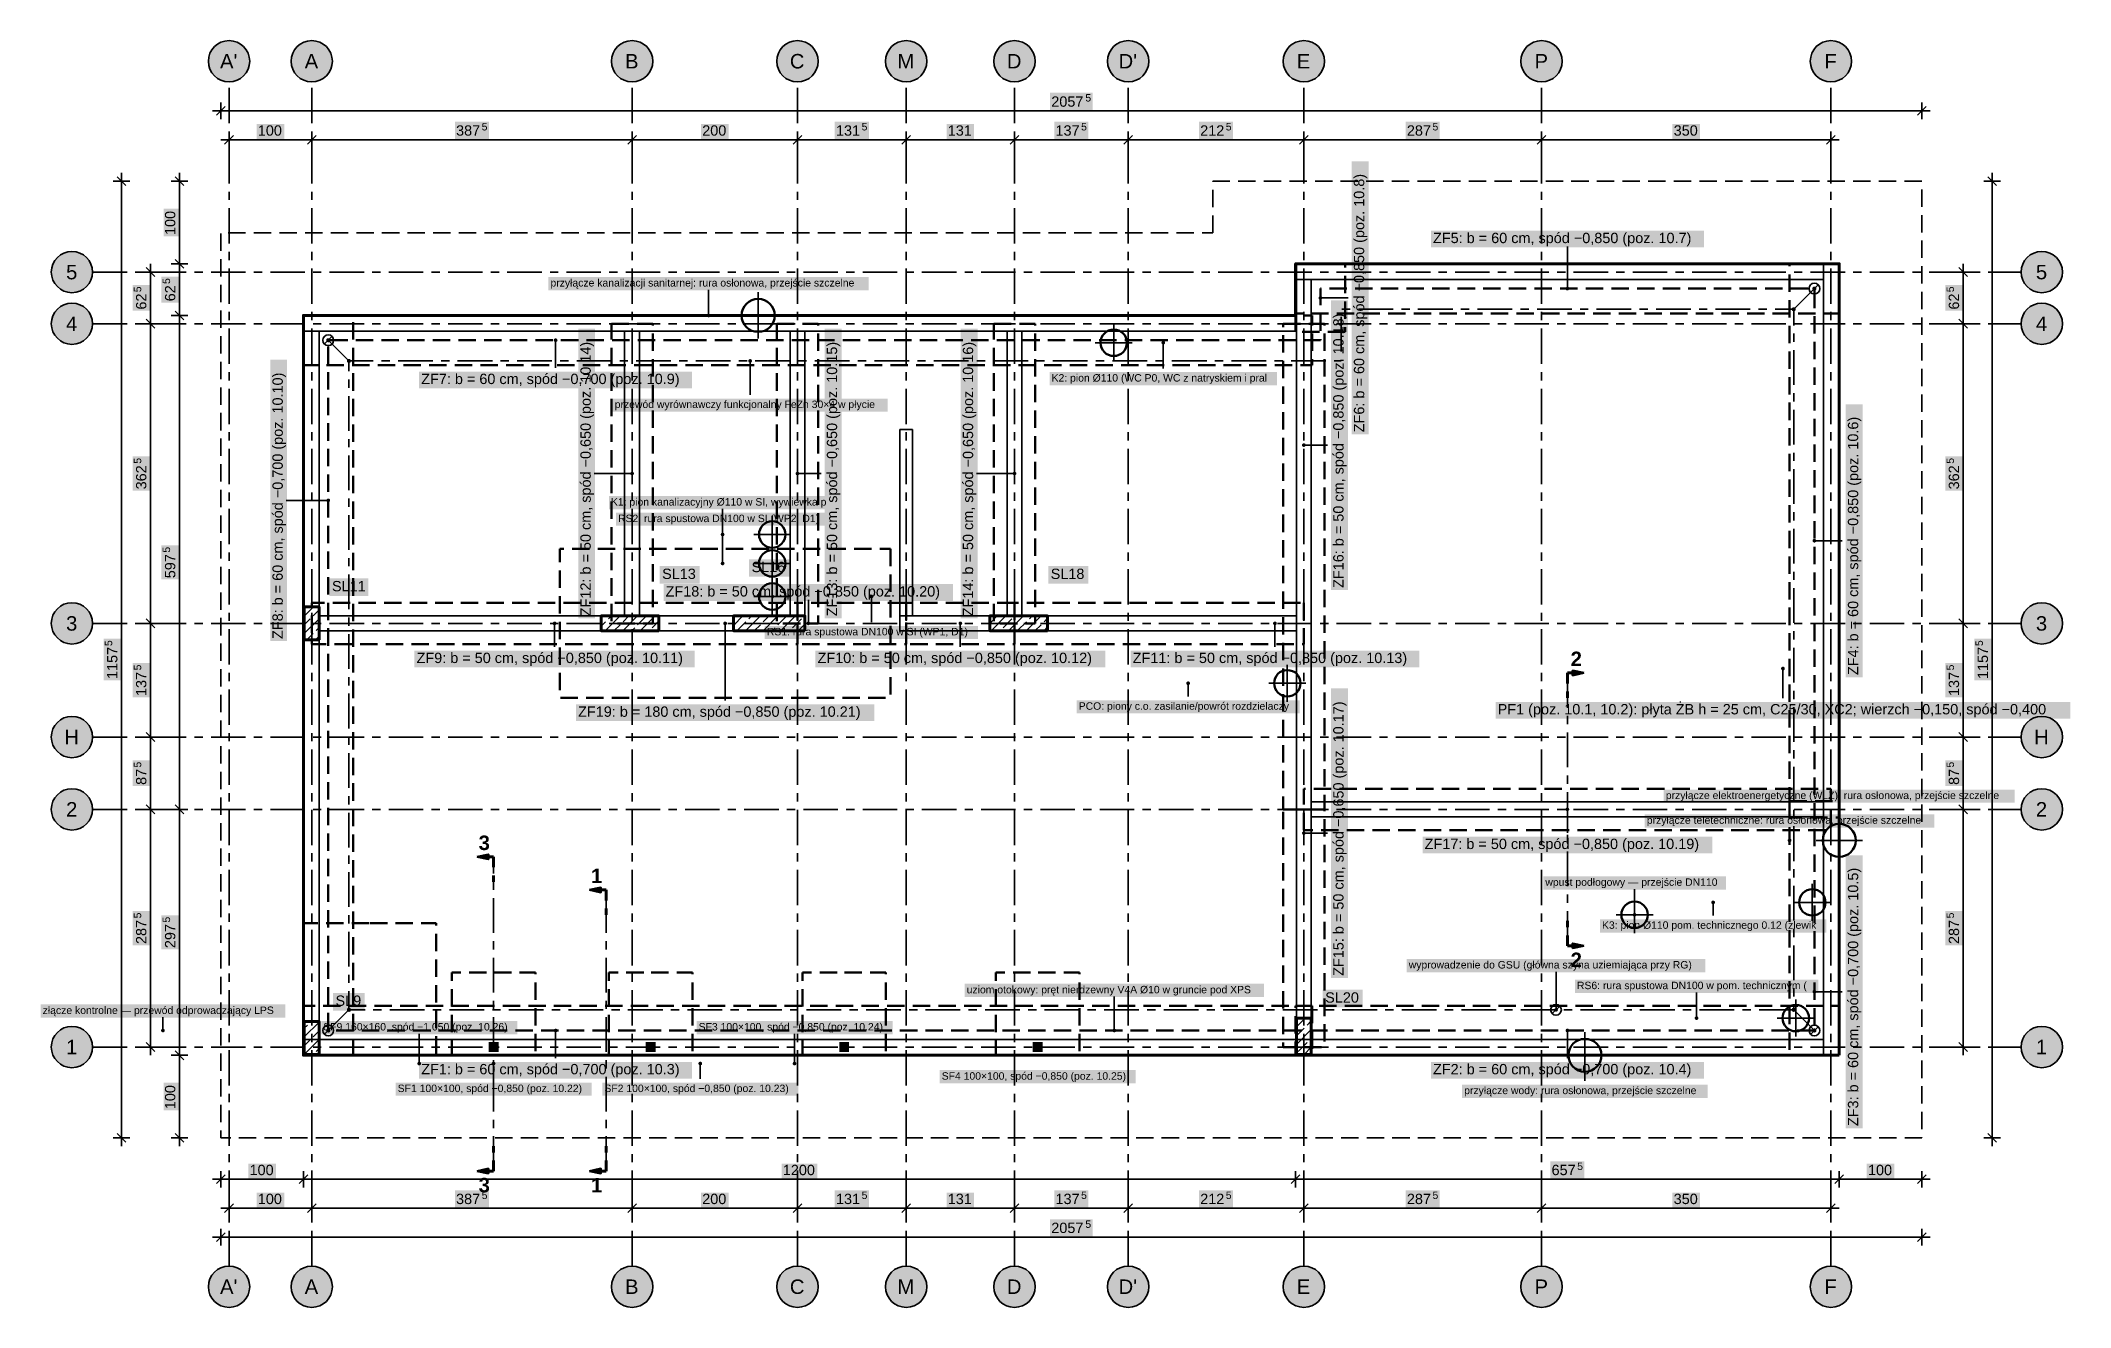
# Model space of a CAD drawing. Header units: metres. Extents: x -3.3 to 21.3, y -3.1 to 12.2.
import ezdxf

# ---------------------------------------------------------------- set-up
doc = ezdxf.new("R2010")
doc.units = ezdxf.units.M
for name, pattern in [('KRESKOWA', [5.25, 4.2, -1.05]), ('PUNKTOWA', [10.5, 8.4, -1.05, 0, -1.05]), ('PUNKTOWA_KROTKA', [6.3, 4.2, -1.05, 0, -1.05])]:
    doc.linetypes.add(name, pattern=pattern)
for name, color, linetype, lineweight in [('A-KRESKOWANIE', 8, 'Continuous', 18), ('A-MASKA', 7, 'Continuous', 18), ('A-OPISY', 2, 'Continuous', 25), ('E-UZIOM', 7, 'Continuous', 25), ('K-KONSTR', 7, 'Continuous', 50), ('K-OSIE', 1, 'PUNKTOWA', 25), ('K-WYMIARY', 1, 'Continuous', 25)]:
    doc.layers.add(name, color=color, linetype=linetype, lineweight=lineweight)
doc.styles.add('PL_ARIAL', font='arial.ttf')
doc.styles.add('PL_ARIAL_B', font='arialbd.ttf')

msp = doc.modelspace()

# ---------------------------------------------------------------- texts
at = {"layer": 'A-OPISY', "style": 'PL_ARIAL'}
for s, p in [('ZF6: b = 60 cm, spód −0,850 (poz. 10.8)', (12.73, 7.437)), ('ZF16: b = 50 cm, spód −0,850 (poz. 10.18)', (12.48, 5.554)), ('ZF12: b = 50 cm, spód −0,650 (poz. 10.14)', (3.375, 5.211)), ('ZF13: b = 50 cm, spód −0,650 (poz. 10.15)', (6.355, 5.211)), ('ZF14: b = 50 cm, spód −0,650 (poz. 10.16)', (8, 5.211)), ('ZF8: b = 60 cm, spód −0,700 (poz. 10.10)', (-0.35, 4.936)), ('ZF4: b = 60 cm, spód −0,850 (poz. 10.6)', (18.705, 4.499)), ('ZF15: b = 50 cm, spód −0,650 (poz. 10.17)', (12.48, 0.861)), ('ZF3: b = 60 cm, spód −0,700 (poz. 10.5)', (18.705, -0.957))]:
    msp.add_text(s, height=0.125, rotation=90, dxfattribs=at).set_placement(p)
at = {"layer": 'A-OPISY'}
for s, height, style, p in [('ZF5: b = 60 cm, spód −0,850 (poz. 10.7)', 0.125, 'PL_ARIAL', (13.562, 9.725)), ('przyłącze kanalizacji sanitarnej: rura osłonowa, przejście szczelne', 0.09, 'PL_ARIAL', (2.888, 9.2)), ('ZF7: b = 60 cm, spód −0,700 (poz. 10.9)', 0.125, 'PL_ARIAL', (1.324, 8.02)), ('K2: pion Ø110 (WC P0, WC z natryskiem i pral', 0.09, 'PL_ARIAL', (8.949, 8.05)), ('przewód wyrównawczy funkcjonalny FeZn 30×4 w płycie', 0.09, 'PL_ARIAL', (3.665, 7.73)), ('K1: pion kanalizacyjny Ø110 w SI, wywiewka p', 0.09, 'PL_ARIAL', (3.619, 6.55)), ('RS2: rura spustowa DN100 w SI (WP2, D1)', 0.09, 'PL_ARIAL', (3.705, 6.35)), ('SL13', 0.125, 'PL_ARIAL', (4.238, 5.662)), ('SL16', 0.125, 'PL_ARIAL', (5.32, 5.745)), ('SL18', 0.125, 'PL_ARIAL', (8.938, 5.662)), ('SL11', 0.125, 'PL_ARIAL', (0.245, 5.513)), ('ZF18: b = 50 cm, spód −0,850 (poz. 10.20)', 0.125, 'PL_ARIAL', (4.28, 5.45)), ('RS1: rura spustowa DN100 w SI (WP1, D1)', 0.09, 'PL_ARIAL', (5.505, 4.98)), ('ZF9: b = 50 cm, spód −0,850 (poz. 10.11)', 0.125, 'PL_ARIAL', (1.268, 4.645)), ('ZF10: b = 50 cm, spód −0,850 (poz. 10.12)', 0.125, 'PL_ARIAL', (6.118, 4.645)), ('ZF11: b = 50 cm, spód −0,850 (poz. 10.13)', 0.125, 'PL_ARIAL', (9.93, 4.645)), ('2', 0.175, 'PL_ARIAL_B', (15.227, 4.608)), ('PCO: piony c.o. zasilanie/powrót rozdzielaczy', 0.09, 'PL_ARIAL', (9.277, 4.08)), ('PF1 (poz. 10.1, 10.2): płyta ŻB h = 25 cm, C25/30, XC2; wierzch −0,150, spód −0,400', 0.125, 'PL_ARIAL', (14.344, 4.024)), ('ZF19: b = 180 cm, spód −0,850 (poz. 10.21)', 0.125, 'PL_ARIAL', (3.222, 3.995)), ('przyłącze elektroenergetyczne (WLZ): rura osłonowa, przejście szczelne', 0.09, 'PL_ARIAL', (16.378, 3)), ('przyłącze teletechniczne: rura osłonowa, przejście szczelne', 0.09, 'PL_ARIAL', (16.148, 2.7)), ('3', 0.175, 'PL_ARIAL_B', (2.019, 2.383)), ('ZF17: b = 50 cm, spód −0,850 (poz. 10.19)', 0.125, 'PL_ARIAL', (13.461, 2.395)), ('1', 0.175, 'PL_ARIAL_B', (3.379, 1.983)), ('wpust podłogowy — przejście DN110', 0.09, 'PL_ARIAL', (14.921, 1.95)), ('K3: pion Ø110 pom. technicznego 0.12 (zlewik', 0.09, 'PL_ARIAL', (15.606, 1.43)), ('wyprowadzenie do GSU (główna szyna uziemiająca przy RG)', 0.09, 'PL_ARIAL', (13.269, 0.95)), ('2', 0.175, 'PL_ARIAL_B', (15.227, 0.967)), ('uziom otokowy: pręt nierdzewny V4A Ø10 w gruncie pod XPS', 0.09, 'PL_ARIAL', (7.922, 0.65)), ('RS6: rura spustowa DN100 w pom. technicznym (', 0.09, 'PL_ARIAL', (15.303, 0.7)), ('złącze kontrolne — przewód odprowadzający LPS', 0.09, 'PL_ARIAL', (-3.254, 0.4)), ('SL9', 0.125, 'PL_ARIAL', (0.288, 0.498)), ('SL20', 0.125, 'PL_ARIAL', (12.258, 0.537)), ('SF9 160×160, spód −1,050 (poz. 10.26)', 0.09, 'PL_ARIAL', (0.14, 0.2)), ('SF3 100×100, spód −0,850 (poz. 10.24)', 0.09, 'PL_ARIAL', (4.68, 0.2)), ('ZF1: b = 60 cm, spód −0,700 (poz. 10.3)', 0.125, 'PL_ARIAL', (1.324, -0.33)), ('ZF2: b = 60 cm, spód −0,700 (poz. 10.4)', 0.125, 'PL_ARIAL', (13.562, -0.33)), ('SF1 100×100, spód −0,850 (poz. 10.22)', 0.09, 'PL_ARIAL', (1.04, -0.545)), ('SF2 100×100, spód −0,850 (poz. 10.23)', 0.09, 'PL_ARIAL', (3.54, -0.545)), ('SF4 100×100, spód −0,850 (poz. 10.25)', 0.09, 'PL_ARIAL', (7.62, -0.395)), ('przyłącze wody: rura osłonowa, przejście szczelne', 0.09, 'PL_ARIAL', (13.939, -0.57)), ('3', 0.175, 'PL_ARIAL_B', (2.019, -1.758)), ('1', 0.175, 'PL_ARIAL_B', (3.379, -1.758))]:
    msp.add_text(s, height=height, dxfattribs=dict(at, style=style)).set_placement(p)
at = {"layer": 'K-OSIE', "style": 'PL_ARIAL'}
for s, p in [("A'", (-1.109, 11.838)), ('A', (-0.085, 11.838)), ('B', (3.79, 11.838)), ('C', (5.783, 11.838)), ('M', (7.084, 11.838)), ('D', (8.408, 11.838)), ("D'", (9.759, 11.838)), ('E', (11.915, 11.838)), ('P', (14.79, 11.838)), ('F', (18.297, 11.838)), ('5', (-2.971, 9.287)), ('5', (20.854, 9.287)), ('4', (-2.971, 8.662)), ('4', (20.854, 8.662)), ('3', (-2.971, 5.037)), ('3', (20.854, 5.037)), ('H', (-2.992, 3.663)), ('H', (20.833, 3.663)), ('2', (-2.971, 2.788)), ('2', (20.854, 2.788)), ('1', (-2.971, -0.088)), ('1', (20.854, -0.088)), ("A'", (-1.109, -2.987)), ('A', (-0.085, -2.987)), ('B', (3.79, -2.987)), ('C', (5.783, -2.987)), ('M', (7.084, -2.987)), ('D', (8.408, -2.987)), ("D'", (9.759, -2.987)), ('E', (11.915, -2.987)), ('P', (14.79, -2.987)), ('F', (18.297, -2.987))]:
    msp.add_text(s, height=0.175, dxfattribs=at).set_placement(p)
at = {"layer": 'K-WYMIARY', "style": 'PL_ARIAL'}
for s, height, p in [('2057', 0.125, (8.945, 11.375)), ('5', 0.09, (9.357, 11.438)), ('100', 0.125, (-0.652, 11.025)), ('387', 0.125, (1.746, 11.025)), ('5', 0.09, (2.056, 11.088)), ('200', 0.125, (4.723, 11.025)), ('131', 0.125, (6.341, 11.025)), ('5', 0.09, (6.651, 11.088)), ('131', 0.125, (7.693, 11.025)), ('137', 0.125, (8.996, 11.025)), ('5', 0.09, (9.306, 11.088)), ('212', 0.125, (10.746, 11.025)), ('5', 0.09, (11.056, 11.088)), ('287', 0.125, (13.246, 11.025)), ('5', 0.09, (13.556, 11.088)), ('350', 0.125, (16.473, 11.025)), ('100', 0.125, (-0.752, -1.55)), ('1200', 0.125, (5.698, -1.55)), ('657', 0.125, (14.996, -1.55)), ('5', 0.09, (15.306, -1.488)), ('100', 0.125, (18.823, -1.55)), ('100', 0.125, (-0.652, -1.9)), ('387', 0.125, (1.746, -1.9)), ('5', 0.09, (2.056, -1.838)), ('200', 0.125, (4.723, -1.9)), ('131', 0.125, (6.341, -1.9)), ('5', 0.09, (6.651, -1.838)), ('131', 0.125, (7.693, -1.9)), ('137', 0.125, (8.996, -1.9)), ('5', 0.09, (9.306, -1.838)), ('212', 0.125, (10.746, -1.9)), ('5', 0.09, (11.056, -1.838)), ('287', 0.125, (13.246, -1.9)), ('5', 0.09, (13.556, -1.838)), ('350', 0.125, (16.473, -1.9)), ('2057', 0.125, (8.945, -2.25)), ('5', 0.09, (9.357, -2.188))]:
    msp.add_text(s, height=height, dxfattribs=at).set_placement(p)
for s, height, p in [('100', 0.125, (-1.65, 9.823)), ('5', 0.09, (-2.062, 9.131)), ('62', 0.125, (-2, 8.921)), ('5', 0.09, (-1.713, 9.231)), ('62', 0.125, (-1.65, 9.021)), ('5', 0.09, (19.863, 9.131)), ('62', 0.125, (19.925, 8.921)), ('5', 0.09, (-2.062, 7.056)), ('5', 0.09, (19.863, 7.056)), ('362', 0.125, (-2, 6.746)), ('362', 0.125, (19.925, 6.746)), ('5', 0.09, (-1.713, 5.981)), ('597', 0.125, (-1.65, 5.671)), ('5', 0.09, (-2.413, 4.85)), ('5', 0.09, (20.213, 4.85)), ('1157', 0.125, (-2.35, 4.452)), ('1157', 0.125, (20.275, 4.452)), ('5', 0.09, (-2.062, 4.556)), ('137', 0.125, (-2, 4.246)), ('5', 0.09, (19.863, 4.556)), ('137', 0.125, (19.925, 4.246)), ('5', 0.09, (-2.062, 3.381)), ('5', 0.09, (19.863, 3.381)), ('87', 0.125, (-2, 3.171)), ('87', 0.125, (19.925, 3.171)), ('5', 0.09, (-2.062, 1.556)), ('287', 0.125, (-2, 1.246)), ('5', 0.09, (-1.713, 1.506)), ('297', 0.125, (-1.65, 1.196)), ('5', 0.09, (19.863, 1.556)), ('287', 0.125, (19.925, 1.246)), ('100', 0.125, (-1.65, -0.752))]:
    msp.add_text(s, height=height, rotation=90, dxfattribs=at).set_placement(p)

# ---------------------------------------------------------------- hatches: boundary and pattern name
at = {"layer": 'A-MASKA', "true_color": 0xffffff}
for points in [[(8.93, 11.332), (9.445, 11.332), (9.445, 11.543), (8.93, 11.543)], [(-0.667, 10.982), (-0.333, 10.982), (-0.333, 11.165), (-0.667, 11.165)], [(1.731, 10.982), (2.144, 10.982), (2.144, 11.193), (1.731, 11.193)], [(4.708, 10.982), (5.042, 10.982), (5.042, 11.165), (4.708, 11.165)], [(6.326, 10.982), (6.739, 10.982), (6.739, 11.193), (6.326, 11.193)], [(7.678, 10.982), (8.012, 10.982), (8.012, 11.165), (7.678, 11.165)], [(8.981, 10.982), (9.394, 10.982), (9.394, 11.193), (8.981, 11.193)], [(10.731, 10.982), (11.144, 10.982), (11.144, 11.193), (10.731, 11.193)], [(13.231, 10.982), (13.644, 10.982), (13.644, 11.193), (13.231, 11.193)], [(16.458, 10.982), (16.792, 10.982), (16.792, 11.165), (16.458, 11.165)], [(12.782, 7.412), (12.782, 10.713), (12.58, 10.713), (12.58, 7.412)], [(-1.608, 9.808), (-1.608, 10.142), (-1.79, 10.142), (-1.79, 9.808)], [(13.537, 9.673), (16.838, 9.673), (16.838, 9.875), (13.537, 9.875)], [(-1.958, 8.906), (-1.958, 9.219), (-2.167, 9.219), (-2.167, 8.906)], [(-1.608, 9.006), (-1.608, 9.319), (-1.818, 9.319), (-1.818, 9.006)], [(2.863, 9.155), (6.737, 9.155), (6.737, 9.315), (2.863, 9.315)], [(19.968, 8.906), (19.968, 9.219), (19.758, 9.219), (19.758, 8.906)], [(12.533, 5.529), (12.533, 9.033), (12.33, 9.033), (12.33, 5.529)], [(3.428, 5.186), (3.428, 8.689), (3.225, 8.689), (3.225, 5.186)], [(6.408, 5.186), (6.408, 8.689), (6.205, 8.689), (6.205, 5.186)], [(8.053, 5.186), (8.053, 8.689), (7.85, 8.689), (7.85, 5.186)], [(-0.298, 4.911), (-0.298, 8.314), (-0.5, 8.314), (-0.5, 4.911)], [(1.299, 7.968), (4.601, 7.968), (4.601, 8.17), (1.299, 8.17)], [(8.924, 8.005), (11.676, 8.005), (11.676, 8.165), (8.924, 8.165)], [(3.64, 7.685), (6.966, 7.685), (6.966, 7.845), (3.64, 7.845)], [(18.758, 4.474), (18.758, 7.776), (18.555, 7.776), (18.555, 4.474)], [(-1.958, 6.731), (-1.958, 7.144), (-2.167, 7.144), (-2.167, 6.731)], [(19.968, 6.731), (19.968, 7.144), (19.758, 7.144), (19.758, 6.731)], [(3.594, 6.505), (6.346, 6.505), (6.346, 6.665), (3.594, 6.665)], [(3.68, 6.305), (6.26, 6.305), (6.26, 6.465), (3.68, 6.465)], [(-1.608, 5.656), (-1.608, 6.069), (-1.818, 6.069), (-1.818, 5.656)], [(5.29, 5.688), (5.775, 5.688), (5.775, 5.9), (5.29, 5.9)], [(0.215, 5.455), (0.685, 5.455), (0.685, 5.668), (0.215, 5.668)], [(4.208, 5.605), (4.692, 5.605), (4.692, 5.817), (4.208, 5.817)], [(8.908, 5.605), (9.392, 5.605), (9.392, 5.817), (8.908, 5.817)], [(4.255, 5.397), (7.758, 5.397), (7.758, 5.6), (4.255, 5.6)], [(-2.308, 4.437), (-2.308, 4.938), (-2.518, 4.938), (-2.518, 4.437)], [(5.48, 4.935), (8.06, 4.935), (8.06, 5.095), (5.48, 5.095)], [(20.318, 4.437), (20.318, 4.938), (20.108, 4.938), (20.108, 4.437)], [(1.243, 4.592), (4.632, 4.592), (4.632, 4.795), (1.243, 4.795)], [(6.093, 4.592), (9.597, 4.592), (9.597, 4.795), (6.093, 4.795)], [(9.905, 4.592), (13.395, 4.592), (13.395, 4.795), (9.905, 4.795)], [(-1.958, 4.231), (-1.958, 4.644), (-2.167, 4.644), (-2.167, 4.231)], [(19.968, 4.231), (19.968, 4.644), (19.758, 4.644), (19.758, 4.231)], [(9.252, 4.035), (11.948, 4.035), (11.948, 4.195), (9.252, 4.195)], [(12.533, 0.836), (12.533, 4.339), (12.33, 4.339), (12.33, 0.836)], [(14.319, 3.971), (21.271, 3.971), (21.271, 4.174), (14.319, 4.174)], [(3.197, 3.942), (6.803, 3.942), (6.803, 4.145), (3.197, 4.145)], [(-1.958, 3.156), (-1.958, 3.469), (-2.167, 3.469), (-2.167, 3.156)], [(19.968, 3.156), (19.968, 3.469), (19.758, 3.469), (19.758, 3.156)], [(16.353, 2.955), (20.597, 2.955), (20.597, 3.115), (16.353, 3.115)], [(16.123, 2.655), (19.627, 2.655), (19.627, 2.815), (16.123, 2.815)], [(13.436, 2.343), (16.939, 2.343), (16.939, 2.545), (13.436, 2.545)], [(18.758, -0.982), (18.758, 2.32), (18.555, 2.32), (18.555, -0.982)], [(14.896, 1.905), (17.104, 1.905), (17.104, 2.065), (14.896, 2.065)], [(-1.958, 1.231), (-1.958, 1.644), (-2.167, 1.644), (-2.167, 1.231)], [(-1.608, 1.181), (-1.608, 1.594), (-1.818, 1.594), (-1.818, 1.181)], [(15.581, 1.385), (18.319, 1.385), (18.319, 1.545), (15.581, 1.545)], [(19.968, 1.231), (19.968, 1.644), (19.758, 1.644), (19.758, 1.231)], [(13.244, 0.905), (16.856, 0.905), (16.856, 1.065), (13.244, 1.065)], [(7.897, 0.605), (11.517, 0.605), (11.517, 0.765), (7.897, 0.765)], [(15.278, 0.655), (18.222, 0.655), (18.222, 0.815), (15.278, 0.815)], [(-3.279, 0.355), (-0.321, 0.355), (-0.321, 0.515), (-3.279, 0.515)], [(0.258, 0.44), (0.642, 0.44), (0.642, 0.653), (0.258, 0.653)], [(12.228, 0.48), (12.712, 0.48), (12.712, 0.693), (12.228, 0.693)], [(0.115, 0.155), (2.485, 0.155), (2.485, 0.315), (0.115, 0.315)], [(4.655, 0.155), (7.025, 0.155), (7.025, 0.315), (4.655, 0.315)], [(1.299, -0.383), (4.601, -0.383), (4.601, -0.18), (1.299, -0.18)], [(13.537, -0.383), (16.838, -0.383), (16.838, -0.18), (13.537, -0.18)], [(-1.608, -0.767), (-1.608, -0.433), (-1.79, -0.433), (-1.79, -0.767)], [(1.015, -0.59), (3.385, -0.59), (3.385, -0.43), (1.015, -0.43)], [(3.515, -0.59), (5.885, -0.59), (5.885, -0.43), (3.515, -0.43)], [(7.595, -0.44), (9.965, -0.44), (9.965, -0.28), (7.595, -0.28)], [(13.914, -0.615), (16.886, -0.615), (16.886, -0.455), (13.914, -0.455)], [(-0.767, -1.593), (-0.433, -1.593), (-0.433, -1.41), (-0.767, -1.41)], [(5.683, -1.593), (6.117, -1.593), (6.117, -1.41), (5.683, -1.41)], [(14.981, -1.593), (15.394, -1.593), (15.394, -1.383), (14.981, -1.383)], [(18.808, -1.593), (19.142, -1.593), (19.142, -1.41), (18.808, -1.41)], [(-0.667, -1.943), (-0.333, -1.943), (-0.333, -1.76), (-0.667, -1.76)], [(1.731, -1.943), (2.144, -1.943), (2.144, -1.733), (1.731, -1.733)], [(4.708, -1.943), (5.042, -1.943), (5.042, -1.76), (4.708, -1.76)], [(6.326, -1.943), (6.739, -1.943), (6.739, -1.733), (6.326, -1.733)], [(7.678, -1.943), (8.012, -1.943), (8.012, -1.76), (7.678, -1.76)], [(8.981, -1.943), (9.394, -1.943), (9.394, -1.733), (8.981, -1.733)], [(10.731, -1.943), (11.144, -1.943), (11.144, -1.733), (10.731, -1.733)], [(13.231, -1.943), (13.644, -1.943), (13.644, -1.733), (13.231, -1.733)], [(16.458, -1.943), (16.792, -1.943), (16.792, -1.76), (16.458, -1.76)], [(8.93, -2.293), (9.445, -2.293), (9.445, -2.083), (8.93, -2.083)]]:
    msp.add_hatch(color=7, dxfattribs=at).paths.add_polyline_path(points)
at = {"layer": 'A-OPISY', "true_color": 0x000000}
for points in [[(12.223, 9.062), (12.222, 9.068), (12.219, 9.074), (12.216, 9.078), (12.211, 9.082), (12.206, 9.084), (12.2, 9.085), (12.194, 9.084), (12.189, 9.082), (12.184, 9.078), (12.181, 9.074), (12.178, 9.068), (12.177, 9.062), (12.178, 9.057), (12.181, 9.051), (12.184, 9.047), (12.189, 9.043), (12.194, 9.041), (12.2, 9.04), (12.206, 9.041), (12.211, 9.043), (12.216, 9.047), (12.219, 9.051), (12.222, 9.057)], [(15.21, 9.175), (15.209, 9.181), (15.207, 9.186), (15.203, 9.191), (15.199, 9.194), (15.193, 9.197), (15.188, 9.198), (15.182, 9.197), (15.176, 9.194), (15.172, 9.191), (15.168, 9.186), (15.166, 9.181), (15.165, 9.175), (15.166, 9.169), (15.168, 9.164), (15.172, 9.159), (15.176, 9.156), (15.182, 9.153), (15.188, 9.152), (15.193, 9.153), (15.199, 9.156), (15.203, 9.159), (15.207, 9.164), (15.209, 9.169)], [(4.823, 8.85), (4.822, 8.856), (4.819, 8.861), (4.816, 8.866), (4.811, 8.869), (4.806, 8.872), (4.8, 8.873), (4.794, 8.872), (4.789, 8.869), (4.784, 8.866), (4.781, 8.861), (4.778, 8.856), (4.778, 8.85), (4.778, 8.844), (4.781, 8.839), (4.784, 8.834), (4.789, 8.831), (4.794, 8.828), (4.8, 8.827), (4.806, 8.828), (4.811, 8.831), (4.816, 8.834), (4.819, 8.839), (4.822, 8.844)], [(2.973, 8.55), (2.972, 8.556), (2.969, 8.561), (2.966, 8.566), (2.961, 8.569), (2.956, 8.572), (2.95, 8.573), (2.944, 8.572), (2.939, 8.569), (2.934, 8.566), (2.931, 8.561), (2.928, 8.556), (2.928, 8.55), (2.928, 8.544), (2.931, 8.539), (2.934, 8.534), (2.939, 8.531), (2.944, 8.528), (2.95, 8.527), (2.956, 8.528), (2.961, 8.531), (2.966, 8.534), (2.969, 8.539), (2.972, 8.544)], [(10.322, 8.52), (10.322, 8.526), (10.319, 8.531), (10.316, 8.536), (10.311, 8.539), (10.306, 8.542), (10.3, 8.543), (10.294, 8.542), (10.289, 8.539), (10.284, 8.536), (10.281, 8.531), (10.278, 8.526), (10.277, 8.52), (10.278, 8.514), (10.281, 8.509), (10.284, 8.504), (10.289, 8.501), (10.294, 8.498), (10.3, 8.497), (10.306, 8.498), (10.311, 8.501), (10.316, 8.504), (10.319, 8.509), (10.322, 8.514)], [(5.326, 8.3), (5.325, 8.306), (5.322, 8.311), (5.319, 8.316), (5.314, 8.319), (5.309, 8.322), (5.303, 8.322), (5.297, 8.322), (5.292, 8.319), (5.287, 8.316), (5.284, 8.311), (5.281, 8.306), (5.281, 8.3), (5.281, 8.294), (5.284, 8.289), (5.287, 8.284), (5.292, 8.281), (5.297, 8.278), (5.303, 8.277), (5.309, 8.278), (5.314, 8.281), (5.319, 8.284), (5.322, 8.289), (5.325, 8.294)], [(12.023, 7.281), (12.022, 7.287), (12.019, 7.293), (12.016, 7.297), (12.011, 7.301), (12.006, 7.303), (12, 7.304), (11.994, 7.303), (11.989, 7.301), (11.984, 7.297), (11.981, 7.293), (11.978, 7.287), (11.977, 7.281), (11.978, 7.275), (11.981, 7.27), (11.984, 7.265), (11.989, 7.262), (11.994, 7.26), (12, 7.259), (12.006, 7.26), (12.011, 7.262), (12.016, 7.265), (12.019, 7.27), (12.022, 7.275)], [(3.897, 6.938), (3.897, 6.943), (3.894, 6.949), (3.891, 6.953), (3.886, 6.957), (3.881, 6.959), (3.875, 6.96), (3.869, 6.959), (3.864, 6.957), (3.859, 6.953), (3.856, 6.949), (3.853, 6.943), (3.853, 6.938), (3.853, 6.932), (3.856, 6.926), (3.859, 6.922), (3.864, 6.918), (3.869, 6.916), (3.875, 6.915), (3.881, 6.916), (3.886, 6.918), (3.891, 6.922), (3.894, 6.926), (3.897, 6.932)], [(5.897, 6.938), (5.897, 6.943), (5.894, 6.949), (5.891, 6.953), (5.886, 6.957), (5.881, 6.959), (5.875, 6.96), (5.869, 6.959), (5.864, 6.957), (5.859, 6.953), (5.856, 6.949), (5.853, 6.943), (5.853, 6.938), (5.853, 6.932), (5.856, 6.926), (5.859, 6.922), (5.864, 6.918), (5.869, 6.916), (5.875, 6.915), (5.881, 6.916), (5.886, 6.918), (5.891, 6.922), (5.894, 6.926), (5.897, 6.932)], [(8.523, 6.938), (8.522, 6.943), (8.519, 6.949), (8.516, 6.953), (8.511, 6.957), (8.506, 6.959), (8.5, 6.96), (8.494, 6.959), (8.489, 6.957), (8.484, 6.953), (8.481, 6.949), (8.478, 6.943), (8.477, 6.938), (8.478, 6.932), (8.481, 6.926), (8.484, 6.922), (8.489, 6.918), (8.494, 6.916), (8.5, 6.915), (8.506, 6.916), (8.511, 6.918), (8.516, 6.922), (8.519, 6.926), (8.522, 6.932)], [(0.223, 6.612), (0.222, 6.618), (0.219, 6.624), (0.216, 6.628), (0.211, 6.632), (0.206, 6.634), (0.2, 6.635), (0.194, 6.634), (0.189, 6.632), (0.184, 6.628), (0.181, 6.624), (0.178, 6.618), (0.178, 6.612), (0.178, 6.607), (0.181, 6.601), (0.184, 6.597), (0.189, 6.593), (0.194, 6.591), (0.2, 6.59), (0.206, 6.591), (0.211, 6.593), (0.216, 6.597), (0.219, 6.601), (0.222, 6.607)], [(4.993, 6.2), (4.992, 6.206), (4.989, 6.211), (4.986, 6.216), (4.981, 6.219), (4.976, 6.222), (4.97, 6.223), (4.964, 6.222), (4.959, 6.219), (4.954, 6.216), (4.951, 6.211), (4.948, 6.206), (4.948, 6.2), (4.948, 6.194), (4.951, 6.189), (4.954, 6.184), (4.959, 6.181), (4.964, 6.178), (4.97, 6.178), (4.976, 6.178), (4.981, 6.181), (4.986, 6.184), (4.989, 6.189), (4.992, 6.194)], [(18.198, 6.125), (18.197, 6.131), (18.194, 6.136), (18.191, 6.141), (18.186, 6.144), (18.181, 6.147), (18.175, 6.147), (18.169, 6.147), (18.164, 6.144), (18.159, 6.141), (18.156, 6.136), (18.153, 6.131), (18.152, 6.125), (18.153, 6.119), (18.156, 6.114), (18.159, 6.109), (18.164, 6.106), (18.169, 6.103), (18.175, 6.103), (18.181, 6.103), (18.186, 6.106), (18.191, 6.109), (18.194, 6.114), (18.197, 6.119)], [(4.993, 5.85), (4.992, 5.856), (4.989, 5.861), (4.986, 5.866), (4.981, 5.869), (4.976, 5.872), (4.97, 5.872), (4.964, 5.872), (4.959, 5.869), (4.954, 5.866), (4.951, 5.861), (4.948, 5.856), (4.948, 5.85), (4.948, 5.844), (4.951, 5.839), (4.954, 5.834), (4.959, 5.831), (4.964, 5.828), (4.97, 5.827), (4.976, 5.828), (4.981, 5.831), (4.986, 5.834), (4.989, 5.839), (4.992, 5.844)], [(6.793, 5.45), (6.792, 5.456), (6.789, 5.461), (6.786, 5.466), (6.781, 5.469), (6.776, 5.472), (6.77, 5.473), (6.764, 5.472), (6.759, 5.469), (6.754, 5.466), (6.751, 5.461), (6.748, 5.456), (6.748, 5.45), (6.748, 5.444), (6.751, 5.439), (6.754, 5.434), (6.759, 5.431), (6.764, 5.428), (6.77, 5.428), (6.776, 5.428), (6.781, 5.431), (6.786, 5.434), (6.789, 5.439), (6.792, 5.444)], [(2.96, 5.125), (2.959, 5.131), (2.957, 5.136), (2.953, 5.141), (2.949, 5.144), (2.943, 5.147), (2.938, 5.147), (2.932, 5.147), (2.926, 5.144), (2.922, 5.141), (2.918, 5.136), (2.916, 5.131), (2.915, 5.125), (2.916, 5.119), (2.918, 5.114), (2.922, 5.109), (2.926, 5.106), (2.932, 5.103), (2.938, 5.103), (2.943, 5.103), (2.949, 5.106), (2.953, 5.109), (2.957, 5.114), (2.959, 5.119)], [(5.022, 5.125), (5.022, 5.131), (5.019, 5.136), (5.016, 5.141), (5.011, 5.144), (5.006, 5.147), (5, 5.147), (4.994, 5.147), (4.989, 5.144), (4.984, 5.141), (4.981, 5.136), (4.978, 5.131), (4.978, 5.125), (4.978, 5.119), (4.981, 5.114), (4.984, 5.109), (4.989, 5.106), (4.994, 5.103), (5, 5.103), (5.006, 5.103), (5.011, 5.106), (5.016, 5.109), (5.019, 5.114), (5.022, 5.119)], [(6.029, 5.125), (6.028, 5.131), (6.026, 5.136), (6.022, 5.141), (6.018, 5.144), (6.012, 5.147), (6.007, 5.147), (6.001, 5.147), (5.995, 5.144), (5.991, 5.141), (5.987, 5.136), (5.985, 5.131), (5.984, 5.125), (5.985, 5.119), (5.987, 5.114), (5.991, 5.109), (5.995, 5.106), (6.001, 5.103), (6.007, 5.103), (6.012, 5.103), (6.018, 5.106), (6.022, 5.109), (6.026, 5.114), (6.028, 5.119)], [(7.868, 5.125), (7.867, 5.131), (7.864, 5.136), (7.861, 5.141), (7.856, 5.144), (7.851, 5.147), (7.845, 5.147), (7.839, 5.147), (7.834, 5.144), (7.829, 5.141), (7.826, 5.136), (7.823, 5.131), (7.823, 5.125), (7.823, 5.119), (7.826, 5.114), (7.829, 5.109), (7.834, 5.106), (7.839, 5.103), (7.845, 5.103), (7.851, 5.103), (7.856, 5.106), (7.861, 5.109), (7.864, 5.114), (7.867, 5.119)], [(11.673, 5.125), (11.672, 5.131), (11.669, 5.136), (11.666, 5.141), (11.661, 5.144), (11.656, 5.147), (11.65, 5.147), (11.644, 5.147), (11.639, 5.144), (11.634, 5.141), (11.631, 5.136), (11.628, 5.131), (11.627, 5.125), (11.628, 5.119), (11.631, 5.114), (11.634, 5.109), (11.639, 5.106), (11.644, 5.103), (11.65, 5.103), (11.656, 5.103), (11.661, 5.106), (11.666, 5.109), (11.669, 5.114), (11.672, 5.119)], [(10.623, 4.4), (10.622, 4.406), (10.619, 4.411), (10.616, 4.416), (10.611, 4.419), (10.606, 4.422), (10.6, 4.423), (10.594, 4.422), (10.589, 4.419), (10.584, 4.416), (10.581, 4.411), (10.578, 4.406), (10.578, 4.4), (10.578, 4.394), (10.581, 4.389), (10.584, 4.384), (10.589, 4.381), (10.594, 4.378), (10.6, 4.378), (10.606, 4.378), (10.611, 4.381), (10.616, 4.384), (10.619, 4.389), (10.622, 4.394)], [(15.387, 4.525), (15.251, 4.496), (15.251, 4.554)], [(17.817, 4.579), (17.817, 4.584), (17.814, 4.59), (17.811, 4.595), (17.806, 4.598), (17.801, 4.6), (17.795, 4.601), (17.789, 4.6), (17.784, 4.598), (17.779, 4.595), (17.775, 4.59), (17.773, 4.584), (17.772, 4.579), (17.773, 4.573), (17.775, 4.567), (17.779, 4.563), (17.784, 4.559), (17.789, 4.557), (17.795, 4.556), (17.801, 4.557), (17.806, 4.559), (17.811, 4.563), (17.814, 4.567), (17.817, 4.573)], [(15.21, 2.875), (15.209, 2.881), (15.207, 2.886), (15.203, 2.891), (15.199, 2.894), (15.193, 2.897), (15.188, 2.897), (15.182, 2.897), (15.176, 2.894), (15.172, 2.891), (15.168, 2.886), (15.166, 2.881), (15.165, 2.875), (15.166, 2.869), (15.168, 2.864), (15.172, 2.859), (15.176, 2.856), (15.182, 2.853), (15.188, 2.853), (15.193, 2.853), (15.199, 2.856), (15.203, 2.859), (15.207, 2.864), (15.209, 2.869)], [(12.023, 2.588), (12.022, 2.593), (12.019, 2.599), (12.016, 2.603), (12.011, 2.607), (12.006, 2.609), (12, 2.61), (11.994, 2.609), (11.989, 2.607), (11.984, 2.603), (11.981, 2.599), (11.978, 2.593), (11.977, 2.588), (11.978, 2.582), (11.981, 2.576), (11.984, 2.572), (11.989, 2.568), (11.994, 2.566), (12, 2.565), (12.006, 2.566), (12.011, 2.568), (12.016, 2.572), (12.019, 2.576), (12.022, 2.582)], [(17.898, 2.5), (17.897, 2.506), (17.894, 2.511), (17.891, 2.516), (17.886, 2.519), (17.881, 2.522), (17.875, 2.522), (17.869, 2.522), (17.864, 2.519), (17.859, 2.516), (17.856, 2.511), (17.853, 2.506), (17.852, 2.5), (17.853, 2.494), (17.856, 2.489), (17.859, 2.484), (17.864, 2.481), (17.869, 2.478), (17.875, 2.478), (17.881, 2.478), (17.886, 2.481), (17.891, 2.484), (17.894, 2.489), (17.897, 2.494)], [(18.498, 2.5), (18.497, 2.506), (18.494, 2.511), (18.491, 2.516), (18.486, 2.519), (18.481, 2.522), (18.475, 2.522), (18.469, 2.522), (18.464, 2.519), (18.459, 2.516), (18.456, 2.511), (18.453, 2.506), (18.453, 2.5), (18.453, 2.494), (18.456, 2.489), (18.459, 2.484), (18.464, 2.481), (18.469, 2.478), (18.475, 2.478), (18.481, 2.478), (18.486, 2.481), (18.491, 2.484), (18.494, 2.489), (18.497, 2.494)], [(2, 2.3), (2.137, 2.329), (2.137, 2.271)], [(3.36, 1.9), (3.497, 1.929), (3.497, 1.871)], [(16.973, 1.75), (16.972, 1.756), (16.969, 1.761), (16.966, 1.766), (16.961, 1.769), (16.956, 1.772), (16.95, 1.772), (16.944, 1.772), (16.939, 1.769), (16.934, 1.766), (16.931, 1.761), (16.928, 1.756), (16.927, 1.75), (16.928, 1.744), (16.931, 1.739), (16.934, 1.734), (16.939, 1.731), (16.944, 1.728), (16.95, 1.728), (16.956, 1.728), (16.961, 1.731), (16.966, 1.734), (16.969, 1.739), (16.972, 1.744)], [(16.023, 1.6), (16.022, 1.606), (16.019, 1.611), (16.016, 1.616), (16.011, 1.619), (16.006, 1.622), (16, 1.623), (15.994, 1.622), (15.989, 1.619), (15.984, 1.616), (15.981, 1.611), (15.978, 1.606), (15.977, 1.6), (15.978, 1.594), (15.981, 1.589), (15.984, 1.584), (15.989, 1.581), (15.994, 1.578), (16, 1.578), (16.006, 1.578), (16.011, 1.581), (16.016, 1.584), (16.019, 1.589), (16.022, 1.594)], [(15.387, 1.225), (15.251, 1.196), (15.251, 1.254)], [(18.198, 0.669), (18.197, 0.675), (18.194, 0.68), (18.191, 0.685), (18.186, 0.688), (18.181, 0.69), (18.175, 0.691), (18.169, 0.69), (18.164, 0.688), (18.159, 0.685), (18.156, 0.68), (18.153, 0.675), (18.152, 0.669), (18.153, 0.663), (18.156, 0.657), (18.159, 0.653), (18.164, 0.649), (18.169, 0.647), (18.175, 0.646), (18.181, 0.647), (18.186, 0.649), (18.191, 0.653), (18.194, 0.657), (18.197, 0.663)], [(15.072, 0.45), (15.072, 0.456), (15.069, 0.461), (15.066, 0.466), (15.061, 0.469), (15.056, 0.472), (15.05, 0.473), (15.044, 0.472), (15.039, 0.469), (15.034, 0.466), (15.031, 0.461), (15.028, 0.456), (15.027, 0.45), (15.028, 0.444), (15.031, 0.439), (15.034, 0.434), (15.039, 0.431), (15.044, 0.428), (15.05, 0.428), (15.056, 0.428), (15.061, 0.431), (15.066, 0.434), (15.069, 0.439), (15.072, 0.444)], [(16.773, 0.35), (16.772, 0.356), (16.769, 0.361), (16.766, 0.366), (16.761, 0.369), (16.756, 0.372), (16.75, 0.372), (16.744, 0.372), (16.739, 0.369), (16.734, 0.366), (16.731, 0.361), (16.728, 0.356), (16.727, 0.35), (16.728, 0.344), (16.731, 0.339), (16.734, 0.334), (16.739, 0.331), (16.744, 0.328), (16.75, 0.327), (16.756, 0.328), (16.761, 0.331), (16.766, 0.334), (16.769, 0.339), (16.772, 0.344)], [(-1.778, 0.2), (-1.778, 0.206), (-1.781, 0.211), (-1.784, 0.216), (-1.789, 0.219), (-1.794, 0.222), (-1.8, 0.223), (-1.806, 0.222), (-1.811, 0.219), (-1.816, 0.216), (-1.819, 0.211), (-1.822, 0.206), (-1.823, 0.2), (-1.822, 0.194), (-1.819, 0.189), (-1.816, 0.184), (-1.811, 0.181), (-1.806, 0.178), (-1.8, 0.178), (-1.794, 0.178), (-1.789, 0.181), (-1.784, 0.184), (-1.781, 0.189), (-1.778, 0.194)], [(2.973, 0.2), (2.972, 0.206), (2.969, 0.211), (2.966, 0.216), (2.961, 0.219), (2.956, 0.222), (2.95, 0.223), (2.944, 0.222), (2.939, 0.219), (2.934, 0.216), (2.931, 0.211), (2.928, 0.206), (2.928, 0.2), (2.928, 0.194), (2.931, 0.189), (2.934, 0.184), (2.939, 0.181), (2.944, 0.178), (2.95, 0.178), (2.956, 0.178), (2.961, 0.181), (2.966, 0.184), (2.969, 0.189), (2.972, 0.194)], [(9.73, 0.2), (9.729, 0.206), (9.726, 0.211), (9.723, 0.216), (9.718, 0.219), (9.713, 0.222), (9.707, 0.223), (9.701, 0.222), (9.696, 0.219), (9.691, 0.216), (9.688, 0.211), (9.685, 0.206), (9.684, 0.2), (9.685, 0.194), (9.688, 0.189), (9.691, 0.184), (9.696, 0.181), (9.701, 0.178), (9.707, 0.178), (9.713, 0.178), (9.718, 0.181), (9.723, 0.184), (9.726, 0.189), (9.729, 0.194)], [(15.21, 0.2), (15.209, 0.206), (15.207, 0.211), (15.203, 0.216), (15.199, 0.219), (15.193, 0.222), (15.188, 0.223), (15.182, 0.222), (15.176, 0.219), (15.172, 0.216), (15.168, 0.211), (15.166, 0.206), (15.165, 0.2), (15.166, 0.194), (15.168, 0.189), (15.172, 0.184), (15.176, 0.181), (15.182, 0.178), (15.188, 0.178), (15.193, 0.178), (15.199, 0.181), (15.203, 0.184), (15.207, 0.189), (15.209, 0.194)], [(1.322, -0.2), (1.322, -0.194), (1.319, -0.189), (1.316, -0.184), (1.311, -0.181), (1.306, -0.178), (1.3, -0.178), (1.294, -0.178), (1.289, -0.181), (1.284, -0.184), (1.281, -0.189), (1.278, -0.194), (1.277, -0.2), (1.278, -0.206), (1.281, -0.211), (1.284, -0.216), (1.289, -0.219), (1.294, -0.222), (1.3, -0.223), (1.306, -0.222), (1.311, -0.219), (1.316, -0.216), (1.319, -0.211), (1.322, -0.206)], [(2.223, -0.2), (2.222, -0.194), (2.219, -0.189), (2.216, -0.184), (2.211, -0.181), (2.206, -0.178), (2.2, -0.178), (2.194, -0.178), (2.189, -0.181), (2.184, -0.184), (2.181, -0.189), (2.178, -0.194), (2.178, -0.2), (2.178, -0.206), (2.181, -0.211), (2.184, -0.216), (2.189, -0.219), (2.194, -0.222), (2.2, -0.223), (2.206, -0.222), (2.211, -0.219), (2.216, -0.216), (2.219, -0.211), (2.222, -0.206)], [(4.722, -0.2), (4.722, -0.194), (4.719, -0.189), (4.716, -0.184), (4.711, -0.181), (4.706, -0.178), (4.7, -0.178), (4.694, -0.178), (4.689, -0.181), (4.684, -0.184), (4.681, -0.189), (4.678, -0.194), (4.677, -0.2), (4.678, -0.206), (4.681, -0.211), (4.684, -0.216), (4.689, -0.219), (4.694, -0.222), (4.7, -0.223), (4.706, -0.222), (4.711, -0.219), (4.716, -0.216), (4.719, -0.211), (4.722, -0.206)], [(5.862, -0.2), (5.862, -0.194), (5.859, -0.189), (5.856, -0.184), (5.851, -0.181), (5.846, -0.178), (5.84, -0.178), (5.834, -0.178), (5.829, -0.181), (5.824, -0.184), (5.821, -0.189), (5.818, -0.194), (5.817, -0.2), (5.818, -0.206), (5.821, -0.211), (5.824, -0.216), (5.829, -0.219), (5.834, -0.222), (5.84, -0.223), (5.846, -0.222), (5.851, -0.219), (5.856, -0.216), (5.859, -0.211), (5.862, -0.206)], [(15.423, -0.1), (15.422, -0.094), (15.419, -0.089), (15.416, -0.084), (15.411, -0.081), (15.406, -0.078), (15.4, -0.077), (15.394, -0.078), (15.389, -0.081), (15.384, -0.084), (15.381, -0.089), (15.378, -0.094), (15.377, -0.1), (15.378, -0.106), (15.381, -0.111), (15.384, -0.116), (15.389, -0.119), (15.394, -0.122), (15.4, -0.123), (15.406, -0.122), (15.411, -0.119), (15.416, -0.116), (15.419, -0.111), (15.422, -0.106)], [(2, -1.5), (2.137, -1.471), (2.137, -1.529)], [(3.36, -1.5), (3.497, -1.471), (3.497, -1.529)]]:
    msp.add_hatch(color=7, dxfattribs=at).paths.add_polyline_path(points)
at = {"layer": 'E-UZIOM', "true_color": 0xb0006a}
for points in [[(18.2, 9.175), (18.199, 9.181), (18.197, 9.187), (18.193, 9.193), (18.188, 9.197), (18.181, 9.199), (18.175, 9.2), (18.169, 9.199), (18.163, 9.197), (18.157, 9.193), (18.153, 9.187), (18.151, 9.181), (18.15, 9.175), (18.151, 9.169), (18.153, 9.162), (18.157, 9.157), (18.163, 9.153), (18.169, 9.151), (18.175, 9.15), (18.181, 9.151), (18.188, 9.153), (18.193, 9.157), (18.197, 9.162), (18.199, 9.169)], [(17.95, 8.925), (17.949, 8.931), (17.947, 8.937), (17.943, 8.943), (17.938, 8.947), (17.931, 8.949), (17.925, 8.95), (17.919, 8.949), (17.913, 8.947), (17.907, 8.943), (17.903, 8.937), (17.901, 8.931), (17.9, 8.925), (17.901, 8.919), (17.903, 8.912), (17.907, 8.907), (17.913, 8.903), (17.919, 8.901), (17.925, 8.9), (17.931, 8.901), (17.938, 8.903), (17.943, 8.907), (17.947, 8.912), (17.949, 8.919)], [(0.225, 8.55), (0.224, 8.556), (0.222, 8.562), (0.218, 8.568), (0.213, 8.572), (0.206, 8.574), (0.2, 8.575), (0.194, 8.574), (0.188, 8.572), (0.182, 8.568), (0.178, 8.562), (0.176, 8.556), (0.175, 8.55), (0.176, 8.544), (0.178, 8.537), (0.182, 8.532), (0.188, 8.528), (0.194, 8.526), (0.2, 8.525), (0.206, 8.526), (0.213, 8.528), (0.218, 8.532), (0.222, 8.537), (0.224, 8.544)], [(0.475, 8.3), (0.474, 8.306), (0.472, 8.312), (0.468, 8.318), (0.463, 8.322), (0.456, 8.324), (0.45, 8.325), (0.444, 8.324), (0.438, 8.322), (0.432, 8.318), (0.428, 8.312), (0.426, 8.306), (0.425, 8.3), (0.426, 8.294), (0.428, 8.287), (0.432, 8.282), (0.438, 8.278), (0.444, 8.276), (0.45, 8.275), (0.456, 8.276), (0.463, 8.278), (0.468, 8.282), (0.472, 8.287), (0.474, 8.294)], [(0.475, 0.45), (0.474, 0.456), (0.472, 0.463), (0.468, 0.468), (0.463, 0.472), (0.456, 0.474), (0.45, 0.475), (0.444, 0.474), (0.438, 0.472), (0.432, 0.468), (0.428, 0.463), (0.426, 0.456), (0.425, 0.45), (0.426, 0.444), (0.428, 0.438), (0.432, 0.432), (0.438, 0.428), (0.444, 0.426), (0.45, 0.425), (0.456, 0.426), (0.463, 0.428), (0.468, 0.432), (0.472, 0.438), (0.474, 0.444)], [(17.95, 0.45), (17.949, 0.456), (17.947, 0.463), (17.943, 0.468), (17.938, 0.472), (17.931, 0.474), (17.925, 0.475), (17.919, 0.474), (17.913, 0.472), (17.907, 0.468), (17.903, 0.463), (17.901, 0.456), (17.9, 0.45), (17.901, 0.444), (17.903, 0.438), (17.907, 0.432), (17.913, 0.428), (17.919, 0.426), (17.925, 0.425), (17.931, 0.426), (17.938, 0.428), (17.943, 0.432), (17.947, 0.438), (17.949, 0.444)], [(0.225, 0.2), (0.224, 0.206), (0.222, 0.213), (0.218, 0.218), (0.213, 0.222), (0.206, 0.224), (0.2, 0.225), (0.194, 0.224), (0.188, 0.222), (0.182, 0.218), (0.178, 0.213), (0.176, 0.206), (0.175, 0.2), (0.176, 0.194), (0.178, 0.188), (0.182, 0.182), (0.188, 0.178), (0.194, 0.176), (0.2, 0.175), (0.206, 0.176), (0.213, 0.178), (0.218, 0.182), (0.222, 0.188), (0.224, 0.194)], [(18.2, 0.2), (18.199, 0.206), (18.197, 0.213), (18.193, 0.218), (18.188, 0.222), (18.181, 0.224), (18.175, 0.225), (18.169, 0.224), (18.163, 0.222), (18.157, 0.218), (18.153, 0.213), (18.151, 0.206), (18.15, 0.2), (18.151, 0.194), (18.153, 0.188), (18.157, 0.182), (18.163, 0.178), (18.169, 0.176), (18.175, 0.175), (18.181, 0.176), (18.188, 0.178), (18.193, 0.182), (18.197, 0.188), (18.199, 0.194)]]:
    msp.add_hatch(color=7, dxfattribs=at).paths.add_polyline_path(points)
at = {"layer": 'K-KONSTR', "true_color": 0x000000}
for points in [[(2.26, -0.06), (2.26, 0.06), (2.14, 0.06), (2.14, -0.06)], [(4.16, -0.06), (4.16, 0.06), (4.04, 0.06), (4.04, -0.06)], [(6.5, -0.06), (6.5, 0.06), (6.38, 0.06), (6.38, -0.06)], [(8.84, -0.06), (8.84, 0.06), (8.72, 0.06), (8.72, -0.06)]]:
    msp.add_hatch(color=7, dxfattribs=at).paths.add_polyline_path(points)
at = {"layer": 'K-OSIE', "true_color": 0xffffff}
for points in [[(-0.75, 11.925), (-0.752, 11.958), (-0.759, 11.99), (-0.769, 12.021), (-0.783, 12.05), (-0.802, 12.077), (-0.823, 12.102), (-0.848, 12.123), (-0.875, 12.142), (-0.904, 12.156), (-0.935, 12.166), (-0.967, 12.173), (-1, 12.175), (-1.033, 12.173), (-1.065, 12.166), (-1.096, 12.156), (-1.125, 12.142), (-1.152, 12.123), (-1.177, 12.102), (-1.198, 12.077), (-1.217, 12.05), (-1.231, 12.021), (-1.241, 11.99), (-1.248, 11.958), (-1.25, 11.925), (-1.248, 11.892), (-1.241, 11.86), (-1.231, 11.829), (-1.217, 11.8), (-1.198, 11.773), (-1.177, 11.748), (-1.152, 11.727), (-1.125, 11.708), (-1.096, 11.694), (-1.065, 11.684), (-1.033, 11.677), (-1, 11.675), (-0.967, 11.677), (-0.935, 11.684), (-0.904, 11.694), (-0.875, 11.708), (-0.848, 11.727), (-0.823, 11.748), (-0.802, 11.773), (-0.783, 11.8), (-0.769, 11.829), (-0.759, 11.86), (-0.752, 11.892)], [(0.25, 11.925), (0.248, 11.958), (0.241, 11.99), (0.231, 12.021), (0.217, 12.05), (0.198, 12.077), (0.177, 12.102), (0.152, 12.123), (0.125, 12.142), (0.096, 12.156), (0.065, 12.166), (0.033, 12.173), (0, 12.175), (-0.033, 12.173), (-0.065, 12.166), (-0.096, 12.156), (-0.125, 12.142), (-0.152, 12.123), (-0.177, 12.102), (-0.198, 12.077), (-0.217, 12.05), (-0.231, 12.021), (-0.241, 11.99), (-0.248, 11.958), (-0.25, 11.925), (-0.248, 11.892), (-0.241, 11.86), (-0.231, 11.829), (-0.217, 11.8), (-0.198, 11.773), (-0.177, 11.748), (-0.152, 11.727), (-0.125, 11.708), (-0.096, 11.694), (-0.065, 11.684), (-0.033, 11.677), (0, 11.675), (0.033, 11.677), (0.065, 11.684), (0.096, 11.694), (0.125, 11.708), (0.152, 11.727), (0.177, 11.748), (0.198, 11.773), (0.217, 11.8), (0.231, 11.829), (0.241, 11.86), (0.248, 11.892)], [(4.125, 11.925), (4.123, 11.958), (4.116, 11.99), (4.106, 12.021), (4.092, 12.05), (4.073, 12.077), (4.052, 12.102), (4.027, 12.123), (4, 12.142), (3.971, 12.156), (3.94, 12.166), (3.908, 12.173), (3.875, 12.175), (3.842, 12.173), (3.81, 12.166), (3.779, 12.156), (3.75, 12.142), (3.723, 12.123), (3.698, 12.102), (3.677, 12.077), (3.658, 12.05), (3.644, 12.021), (3.634, 11.99), (3.627, 11.958), (3.625, 11.925), (3.627, 11.892), (3.634, 11.86), (3.644, 11.829), (3.658, 11.8), (3.677, 11.773), (3.698, 11.748), (3.723, 11.727), (3.75, 11.708), (3.779, 11.694), (3.81, 11.684), (3.842, 11.677), (3.875, 11.675), (3.908, 11.677), (3.94, 11.684), (3.971, 11.694), (4, 11.708), (4.027, 11.727), (4.052, 11.748), (4.073, 11.773), (4.092, 11.8), (4.106, 11.829), (4.116, 11.86), (4.123, 11.892)], [(6.125, 11.925), (6.123, 11.958), (6.116, 11.99), (6.106, 12.021), (6.092, 12.05), (6.073, 12.077), (6.052, 12.102), (6.027, 12.123), (6, 12.142), (5.971, 12.156), (5.94, 12.166), (5.908, 12.173), (5.875, 12.175), (5.842, 12.173), (5.81, 12.166), (5.779, 12.156), (5.75, 12.142), (5.723, 12.123), (5.698, 12.102), (5.677, 12.077), (5.658, 12.05), (5.644, 12.021), (5.634, 11.99), (5.627, 11.958), (5.625, 11.925), (5.627, 11.892), (5.634, 11.86), (5.644, 11.829), (5.658, 11.8), (5.677, 11.773), (5.698, 11.748), (5.723, 11.727), (5.75, 11.708), (5.779, 11.694), (5.81, 11.684), (5.842, 11.677), (5.875, 11.675), (5.908, 11.677), (5.94, 11.684), (5.971, 11.694), (6, 11.708), (6.027, 11.727), (6.052, 11.748), (6.073, 11.773), (6.092, 11.8), (6.106, 11.829), (6.116, 11.86), (6.123, 11.892)], [(7.44, 11.925), (7.438, 11.958), (7.431, 11.99), (7.421, 12.021), (7.407, 12.05), (7.388, 12.077), (7.367, 12.102), (7.342, 12.123), (7.315, 12.142), (7.286, 12.156), (7.255, 12.166), (7.223, 12.173), (7.19, 12.175), (7.157, 12.173), (7.125, 12.166), (7.094, 12.156), (7.065, 12.142), (7.038, 12.123), (7.013, 12.102), (6.992, 12.077), (6.973, 12.05), (6.959, 12.021), (6.949, 11.99), (6.942, 11.958), (6.94, 11.925), (6.942, 11.892), (6.949, 11.86), (6.959, 11.829), (6.973, 11.8), (6.992, 11.773), (7.013, 11.748), (7.038, 11.727), (7.065, 11.708), (7.094, 11.694), (7.125, 11.684), (7.157, 11.677), (7.19, 11.675), (7.223, 11.677), (7.255, 11.684), (7.286, 11.694), (7.315, 11.708), (7.342, 11.727), (7.367, 11.748), (7.388, 11.773), (7.407, 11.8), (7.421, 11.829), (7.431, 11.86), (7.438, 11.892)], [(8.75, 11.925), (8.748, 11.958), (8.741, 11.99), (8.731, 12.021), (8.717, 12.05), (8.698, 12.077), (8.677, 12.102), (8.652, 12.123), (8.625, 12.142), (8.596, 12.156), (8.565, 12.166), (8.533, 12.173), (8.5, 12.175), (8.467, 12.173), (8.435, 12.166), (8.404, 12.156), (8.375, 12.142), (8.348, 12.123), (8.323, 12.102), (8.302, 12.077), (8.283, 12.05), (8.269, 12.021), (8.259, 11.99), (8.252, 11.958), (8.25, 11.925), (8.252, 11.892), (8.259, 11.86), (8.269, 11.829), (8.283, 11.8), (8.302, 11.773), (8.323, 11.748), (8.348, 11.727), (8.375, 11.708), (8.404, 11.694), (8.435, 11.684), (8.467, 11.677), (8.5, 11.675), (8.533, 11.677), (8.565, 11.684), (8.596, 11.694), (8.625, 11.708), (8.652, 11.727), (8.677, 11.748), (8.698, 11.773), (8.717, 11.8), (8.731, 11.829), (8.741, 11.86), (8.748, 11.892)], [(10.125, 11.925), (10.123, 11.958), (10.116, 11.99), (10.106, 12.021), (10.092, 12.05), (10.073, 12.077), (10.052, 12.102), (10.027, 12.123), (10, 12.142), (9.971, 12.156), (9.94, 12.166), (9.908, 12.173), (9.875, 12.175), (9.842, 12.173), (9.81, 12.166), (9.779, 12.156), (9.75, 12.142), (9.723, 12.123), (9.698, 12.102), (9.677, 12.077), (9.658, 12.05), (9.644, 12.021), (9.634, 11.99), (9.627, 11.958), (9.625, 11.925), (9.627, 11.892), (9.634, 11.86), (9.644, 11.829), (9.658, 11.8), (9.677, 11.773), (9.698, 11.748), (9.723, 11.727), (9.75, 11.708), (9.779, 11.694), (9.81, 11.684), (9.842, 11.677), (9.875, 11.675), (9.908, 11.677), (9.94, 11.684), (9.971, 11.694), (10, 11.708), (10.027, 11.727), (10.052, 11.748), (10.073, 11.773), (10.092, 11.8), (10.106, 11.829), (10.116, 11.86), (10.123, 11.892)], [(12.25, 11.925), (12.248, 11.958), (12.241, 11.99), (12.231, 12.021), (12.217, 12.05), (12.198, 12.077), (12.177, 12.102), (12.152, 12.123), (12.125, 12.142), (12.096, 12.156), (12.065, 12.166), (12.033, 12.173), (12, 12.175), (11.967, 12.173), (11.935, 12.166), (11.904, 12.156), (11.875, 12.142), (11.848, 12.123), (11.823, 12.102), (11.802, 12.077), (11.783, 12.05), (11.769, 12.021), (11.759, 11.99), (11.752, 11.958), (11.75, 11.925), (11.752, 11.892), (11.759, 11.86), (11.769, 11.829), (11.783, 11.8), (11.802, 11.773), (11.823, 11.748), (11.848, 11.727), (11.875, 11.708), (11.904, 11.694), (11.935, 11.684), (11.967, 11.677), (12, 11.675), (12.033, 11.677), (12.065, 11.684), (12.096, 11.694), (12.125, 11.708), (12.152, 11.727), (12.177, 11.748), (12.198, 11.773), (12.217, 11.8), (12.231, 11.829), (12.241, 11.86), (12.248, 11.892)], [(15.125, 11.925), (15.123, 11.958), (15.116, 11.99), (15.106, 12.021), (15.092, 12.05), (15.073, 12.077), (15.052, 12.102), (15.027, 12.123), (15, 12.142), (14.971, 12.156), (14.94, 12.166), (14.908, 12.173), (14.875, 12.175), (14.842, 12.173), (14.81, 12.166), (14.779, 12.156), (14.75, 12.142), (14.723, 12.123), (14.698, 12.102), (14.677, 12.077), (14.658, 12.05), (14.644, 12.021), (14.634, 11.99), (14.627, 11.958), (14.625, 11.925), (14.627, 11.892), (14.634, 11.86), (14.644, 11.829), (14.658, 11.8), (14.677, 11.773), (14.698, 11.748), (14.723, 11.727), (14.75, 11.708), (14.779, 11.694), (14.81, 11.684), (14.842, 11.677), (14.875, 11.675), (14.908, 11.677), (14.94, 11.684), (14.971, 11.694), (15, 11.708), (15.027, 11.727), (15.052, 11.748), (15.073, 11.773), (15.092, 11.8), (15.106, 11.829), (15.116, 11.86), (15.123, 11.892)], [(18.625, 11.925), (18.623, 11.958), (18.616, 11.99), (18.606, 12.021), (18.592, 12.05), (18.573, 12.077), (18.552, 12.102), (18.527, 12.123), (18.5, 12.142), (18.471, 12.156), (18.44, 12.166), (18.408, 12.173), (18.375, 12.175), (18.342, 12.173), (18.31, 12.166), (18.279, 12.156), (18.25, 12.142), (18.223, 12.123), (18.198, 12.102), (18.177, 12.077), (18.158, 12.05), (18.144, 12.021), (18.134, 11.99), (18.127, 11.958), (18.125, 11.925), (18.127, 11.892), (18.134, 11.86), (18.144, 11.829), (18.158, 11.8), (18.177, 11.773), (18.198, 11.748), (18.223, 11.727), (18.25, 11.708), (18.279, 11.694), (18.31, 11.684), (18.342, 11.677), (18.375, 11.675), (18.408, 11.677), (18.44, 11.684), (18.471, 11.694), (18.5, 11.708), (18.527, 11.727), (18.552, 11.748), (18.573, 11.773), (18.592, 11.8), (18.606, 11.829), (18.616, 11.86), (18.623, 11.892)], [(-2.65, 9.375), (-2.652, 9.408), (-2.659, 9.44), (-2.669, 9.471), (-2.683, 9.5), (-2.702, 9.527), (-2.723, 9.552), (-2.748, 9.573), (-2.775, 9.592), (-2.804, 9.606), (-2.835, 9.616), (-2.867, 9.623), (-2.9, 9.625), (-2.933, 9.623), (-2.965, 9.616), (-2.996, 9.606), (-3.025, 9.592), (-3.052, 9.573), (-3.077, 9.552), (-3.098, 9.527), (-3.117, 9.5), (-3.131, 9.471), (-3.141, 9.44), (-3.148, 9.408), (-3.15, 9.375), (-3.148, 9.342), (-3.141, 9.31), (-3.131, 9.279), (-3.117, 9.25), (-3.098, 9.223), (-3.077, 9.198), (-3.052, 9.177), (-3.025, 9.158), (-2.996, 9.144), (-2.965, 9.134), (-2.933, 9.127), (-2.9, 9.125), (-2.867, 9.127), (-2.835, 9.134), (-2.804, 9.144), (-2.775, 9.158), (-2.748, 9.177), (-2.723, 9.198), (-2.702, 9.223), (-2.683, 9.25), (-2.669, 9.279), (-2.659, 9.31), (-2.652, 9.342)], [(21.175, 9.375), (21.173, 9.408), (21.166, 9.44), (21.156, 9.471), (21.142, 9.5), (21.123, 9.527), (21.102, 9.552), (21.077, 9.573), (21.05, 9.592), (21.021, 9.606), (20.99, 9.616), (20.958, 9.623), (20.925, 9.625), (20.892, 9.623), (20.86, 9.616), (20.829, 9.606), (20.8, 9.592), (20.773, 9.573), (20.748, 9.552), (20.727, 9.527), (20.708, 9.5), (20.694, 9.471), (20.684, 9.44), (20.677, 9.408), (20.675, 9.375), (20.677, 9.342), (20.684, 9.31), (20.694, 9.279), (20.708, 9.25), (20.727, 9.223), (20.748, 9.198), (20.773, 9.177), (20.8, 9.158), (20.829, 9.144), (20.86, 9.134), (20.892, 9.127), (20.925, 9.125), (20.958, 9.127), (20.99, 9.134), (21.021, 9.144), (21.05, 9.158), (21.077, 9.177), (21.102, 9.198), (21.123, 9.223), (21.142, 9.25), (21.156, 9.279), (21.166, 9.31), (21.173, 9.342)], [(-2.65, 8.75), (-2.652, 8.783), (-2.659, 8.815), (-2.669, 8.846), (-2.683, 8.875), (-2.702, 8.902), (-2.723, 8.927), (-2.748, 8.948), (-2.775, 8.967), (-2.804, 8.981), (-2.835, 8.991), (-2.867, 8.998), (-2.9, 9), (-2.933, 8.998), (-2.965, 8.991), (-2.996, 8.981), (-3.025, 8.967), (-3.052, 8.948), (-3.077, 8.927), (-3.098, 8.902), (-3.117, 8.875), (-3.131, 8.846), (-3.141, 8.815), (-3.148, 8.783), (-3.15, 8.75), (-3.148, 8.717), (-3.141, 8.685), (-3.131, 8.654), (-3.117, 8.625), (-3.098, 8.598), (-3.077, 8.573), (-3.052, 8.552), (-3.025, 8.533), (-2.996, 8.519), (-2.965, 8.509), (-2.933, 8.502), (-2.9, 8.5), (-2.867, 8.502), (-2.835, 8.509), (-2.804, 8.519), (-2.775, 8.533), (-2.748, 8.552), (-2.723, 8.573), (-2.702, 8.598), (-2.683, 8.625), (-2.669, 8.654), (-2.659, 8.685), (-2.652, 8.717)], [(21.175, 8.75), (21.173, 8.783), (21.166, 8.815), (21.156, 8.846), (21.142, 8.875), (21.123, 8.902), (21.102, 8.927), (21.077, 8.948), (21.05, 8.967), (21.021, 8.981), (20.99, 8.991), (20.958, 8.998), (20.925, 9), (20.892, 8.998), (20.86, 8.991), (20.829, 8.981), (20.8, 8.967), (20.773, 8.948), (20.748, 8.927), (20.727, 8.902), (20.708, 8.875), (20.694, 8.846), (20.684, 8.815), (20.677, 8.783), (20.675, 8.75), (20.677, 8.717), (20.684, 8.685), (20.694, 8.654), (20.708, 8.625), (20.727, 8.598), (20.748, 8.573), (20.773, 8.552), (20.8, 8.533), (20.829, 8.519), (20.86, 8.509), (20.892, 8.502), (20.925, 8.5), (20.958, 8.502), (20.99, 8.509), (21.021, 8.519), (21.05, 8.533), (21.077, 8.552), (21.102, 8.573), (21.123, 8.598), (21.142, 8.625), (21.156, 8.654), (21.166, 8.685), (21.173, 8.717)], [(-2.65, 5.125), (-2.652, 5.158), (-2.659, 5.19), (-2.669, 5.221), (-2.683, 5.25), (-2.702, 5.277), (-2.723, 5.302), (-2.748, 5.323), (-2.775, 5.342), (-2.804, 5.356), (-2.835, 5.366), (-2.867, 5.373), (-2.9, 5.375), (-2.933, 5.373), (-2.965, 5.366), (-2.996, 5.356), (-3.025, 5.342), (-3.052, 5.323), (-3.077, 5.302), (-3.098, 5.277), (-3.117, 5.25), (-3.131, 5.221), (-3.141, 5.19), (-3.148, 5.158), (-3.15, 5.125), (-3.148, 5.092), (-3.141, 5.06), (-3.131, 5.029), (-3.117, 5), (-3.098, 4.973), (-3.077, 4.948), (-3.052, 4.927), (-3.025, 4.908), (-2.996, 4.894), (-2.965, 4.884), (-2.933, 4.877), (-2.9, 4.875), (-2.867, 4.877), (-2.835, 4.884), (-2.804, 4.894), (-2.775, 4.908), (-2.748, 4.927), (-2.723, 4.948), (-2.702, 4.973), (-2.683, 5), (-2.669, 5.029), (-2.659, 5.06), (-2.652, 5.092)], [(21.175, 5.125), (21.173, 5.158), (21.166, 5.19), (21.156, 5.221), (21.142, 5.25), (21.123, 5.277), (21.102, 5.302), (21.077, 5.323), (21.05, 5.342), (21.021, 5.356), (20.99, 5.366), (20.958, 5.373), (20.925, 5.375), (20.892, 5.373), (20.86, 5.366), (20.829, 5.356), (20.8, 5.342), (20.773, 5.323), (20.748, 5.302), (20.727, 5.277), (20.708, 5.25), (20.694, 5.221), (20.684, 5.19), (20.677, 5.158), (20.675, 5.125), (20.677, 5.092), (20.684, 5.06), (20.694, 5.029), (20.708, 5), (20.727, 4.973), (20.748, 4.948), (20.773, 4.927), (20.8, 4.908), (20.829, 4.894), (20.86, 4.884), (20.892, 4.877), (20.925, 4.875), (20.958, 4.877), (20.99, 4.884), (21.021, 4.894), (21.05, 4.908), (21.077, 4.927), (21.102, 4.948), (21.123, 4.973), (21.142, 5), (21.156, 5.029), (21.166, 5.06), (21.173, 5.092)], [(-2.65, 3.75), (-2.652, 3.783), (-2.659, 3.815), (-2.669, 3.846), (-2.683, 3.875), (-2.702, 3.902), (-2.723, 3.927), (-2.748, 3.948), (-2.775, 3.967), (-2.804, 3.981), (-2.835, 3.991), (-2.867, 3.998), (-2.9, 4), (-2.933, 3.998), (-2.965, 3.991), (-2.996, 3.981), (-3.025, 3.967), (-3.052, 3.948), (-3.077, 3.927), (-3.098, 3.902), (-3.117, 3.875), (-3.131, 3.846), (-3.141, 3.815), (-3.148, 3.783), (-3.15, 3.75), (-3.148, 3.717), (-3.141, 3.685), (-3.131, 3.654), (-3.117, 3.625), (-3.098, 3.598), (-3.077, 3.573), (-3.052, 3.552), (-3.025, 3.533), (-2.996, 3.519), (-2.965, 3.509), (-2.933, 3.502), (-2.9, 3.5), (-2.867, 3.502), (-2.835, 3.509), (-2.804, 3.519), (-2.775, 3.533), (-2.748, 3.552), (-2.723, 3.573), (-2.702, 3.598), (-2.683, 3.625), (-2.669, 3.654), (-2.659, 3.685), (-2.652, 3.717)], [(21.175, 3.75), (21.173, 3.783), (21.166, 3.815), (21.156, 3.846), (21.142, 3.875), (21.123, 3.902), (21.102, 3.927), (21.077, 3.948), (21.05, 3.967), (21.021, 3.981), (20.99, 3.991), (20.958, 3.998), (20.925, 4), (20.892, 3.998), (20.86, 3.991), (20.829, 3.981), (20.8, 3.967), (20.773, 3.948), (20.748, 3.927), (20.727, 3.902), (20.708, 3.875), (20.694, 3.846), (20.684, 3.815), (20.677, 3.783), (20.675, 3.75), (20.677, 3.717), (20.684, 3.685), (20.694, 3.654), (20.708, 3.625), (20.727, 3.598), (20.748, 3.573), (20.773, 3.552), (20.8, 3.533), (20.829, 3.519), (20.86, 3.509), (20.892, 3.502), (20.925, 3.5), (20.958, 3.502), (20.99, 3.509), (21.021, 3.519), (21.05, 3.533), (21.077, 3.552), (21.102, 3.573), (21.123, 3.598), (21.142, 3.625), (21.156, 3.654), (21.166, 3.685), (21.173, 3.717)], [(-2.65, 2.875), (-2.652, 2.908), (-2.659, 2.94), (-2.669, 2.971), (-2.683, 3), (-2.702, 3.027), (-2.723, 3.052), (-2.748, 3.073), (-2.775, 3.092), (-2.804, 3.106), (-2.835, 3.116), (-2.867, 3.123), (-2.9, 3.125), (-2.933, 3.123), (-2.965, 3.116), (-2.996, 3.106), (-3.025, 3.092), (-3.052, 3.073), (-3.077, 3.052), (-3.098, 3.027), (-3.117, 3), (-3.131, 2.971), (-3.141, 2.94), (-3.148, 2.908), (-3.15, 2.875), (-3.148, 2.842), (-3.141, 2.81), (-3.131, 2.779), (-3.117, 2.75), (-3.098, 2.723), (-3.077, 2.698), (-3.052, 2.677), (-3.025, 2.658), (-2.996, 2.644), (-2.965, 2.634), (-2.933, 2.627), (-2.9, 2.625), (-2.867, 2.627), (-2.835, 2.634), (-2.804, 2.644), (-2.775, 2.658), (-2.748, 2.677), (-2.723, 2.698), (-2.702, 2.723), (-2.683, 2.75), (-2.669, 2.779), (-2.659, 2.81), (-2.652, 2.842)], [(21.175, 2.875), (21.173, 2.908), (21.166, 2.94), (21.156, 2.971), (21.142, 3), (21.123, 3.027), (21.102, 3.052), (21.077, 3.073), (21.05, 3.092), (21.021, 3.106), (20.99, 3.116), (20.958, 3.123), (20.925, 3.125), (20.892, 3.123), (20.86, 3.116), (20.829, 3.106), (20.8, 3.092), (20.773, 3.073), (20.748, 3.052), (20.727, 3.027), (20.708, 3), (20.694, 2.971), (20.684, 2.94), (20.677, 2.908), (20.675, 2.875), (20.677, 2.842), (20.684, 2.81), (20.694, 2.779), (20.708, 2.75), (20.727, 2.723), (20.748, 2.698), (20.773, 2.677), (20.8, 2.658), (20.829, 2.644), (20.86, 2.634), (20.892, 2.627), (20.925, 2.625), (20.958, 2.627), (20.99, 2.634), (21.021, 2.644), (21.05, 2.658), (21.077, 2.677), (21.102, 2.698), (21.123, 2.723), (21.142, 2.75), (21.156, 2.779), (21.166, 2.81), (21.173, 2.842)], [(-2.65, 0), (-2.652, 0.033), (-2.659, 0.065), (-2.669, 0.096), (-2.683, 0.125), (-2.702, 0.152), (-2.723, 0.177), (-2.748, 0.198), (-2.775, 0.217), (-2.804, 0.231), (-2.835, 0.241), (-2.867, 0.248), (-2.9, 0.25), (-2.933, 0.248), (-2.965, 0.241), (-2.996, 0.231), (-3.025, 0.217), (-3.052, 0.198), (-3.077, 0.177), (-3.098, 0.152), (-3.117, 0.125), (-3.131, 0.096), (-3.141, 0.065), (-3.148, 0.033), (-3.15, 0), (-3.148, -0.033), (-3.141, -0.065), (-3.131, -0.096), (-3.117, -0.125), (-3.098, -0.152), (-3.077, -0.177), (-3.052, -0.198), (-3.025, -0.217), (-2.996, -0.231), (-2.965, -0.241), (-2.933, -0.248), (-2.9, -0.25), (-2.867, -0.248), (-2.835, -0.241), (-2.804, -0.231), (-2.775, -0.217), (-2.748, -0.198), (-2.723, -0.177), (-2.702, -0.152), (-2.683, -0.125), (-2.669, -0.096), (-2.659, -0.065), (-2.652, -0.033)], [(21.175, 0), (21.173, 0.033), (21.166, 0.065), (21.156, 0.096), (21.142, 0.125), (21.123, 0.152), (21.102, 0.177), (21.077, 0.198), (21.05, 0.217), (21.021, 0.231), (20.99, 0.241), (20.958, 0.248), (20.925, 0.25), (20.892, 0.248), (20.86, 0.241), (20.829, 0.231), (20.8, 0.217), (20.773, 0.198), (20.748, 0.177), (20.727, 0.152), (20.708, 0.125), (20.694, 0.096), (20.684, 0.065), (20.677, 0.033), (20.675, 0), (20.677, -0.033), (20.684, -0.065), (20.694, -0.096), (20.708, -0.125), (20.727, -0.152), (20.748, -0.177), (20.773, -0.198), (20.8, -0.217), (20.829, -0.231), (20.86, -0.241), (20.892, -0.248), (20.925, -0.25), (20.958, -0.248), (20.99, -0.241), (21.021, -0.231), (21.05, -0.217), (21.077, -0.198), (21.102, -0.177), (21.123, -0.152), (21.142, -0.125), (21.156, -0.096), (21.166, -0.065), (21.173, -0.033)], [(-0.75, -2.9), (-0.752, -2.867), (-0.759, -2.835), (-0.769, -2.804), (-0.783, -2.775), (-0.802, -2.748), (-0.823, -2.723), (-0.848, -2.702), (-0.875, -2.683), (-0.904, -2.669), (-0.935, -2.659), (-0.967, -2.652), (-1, -2.65), (-1.033, -2.652), (-1.065, -2.659), (-1.096, -2.669), (-1.125, -2.683), (-1.152, -2.702), (-1.177, -2.723), (-1.198, -2.748), (-1.217, -2.775), (-1.231, -2.804), (-1.241, -2.835), (-1.248, -2.867), (-1.25, -2.9), (-1.248, -2.933), (-1.241, -2.965), (-1.231, -2.996), (-1.217, -3.025), (-1.198, -3.052), (-1.177, -3.077), (-1.152, -3.098), (-1.125, -3.117), (-1.096, -3.131), (-1.065, -3.141), (-1.033, -3.148), (-1, -3.15), (-0.967, -3.148), (-0.935, -3.141), (-0.904, -3.131), (-0.875, -3.117), (-0.848, -3.098), (-0.823, -3.077), (-0.802, -3.052), (-0.783, -3.025), (-0.769, -2.996), (-0.759, -2.965), (-0.752, -2.933)], [(0.25, -2.9), (0.248, -2.867), (0.241, -2.835), (0.231, -2.804), (0.217, -2.775), (0.198, -2.748), (0.177, -2.723), (0.152, -2.702), (0.125, -2.683), (0.096, -2.669), (0.065, -2.659), (0.033, -2.652), (0, -2.65), (-0.033, -2.652), (-0.065, -2.659), (-0.096, -2.669), (-0.125, -2.683), (-0.152, -2.702), (-0.177, -2.723), (-0.198, -2.748), (-0.217, -2.775), (-0.231, -2.804), (-0.241, -2.835), (-0.248, -2.867), (-0.25, -2.9), (-0.248, -2.933), (-0.241, -2.965), (-0.231, -2.996), (-0.217, -3.025), (-0.198, -3.052), (-0.177, -3.077), (-0.152, -3.098), (-0.125, -3.117), (-0.096, -3.131), (-0.065, -3.141), (-0.033, -3.148), (0, -3.15), (0.033, -3.148), (0.065, -3.141), (0.096, -3.131), (0.125, -3.117), (0.152, -3.098), (0.177, -3.077), (0.198, -3.052), (0.217, -3.025), (0.231, -2.996), (0.241, -2.965), (0.248, -2.933)], [(4.125, -2.9), (4.123, -2.867), (4.116, -2.835), (4.106, -2.804), (4.092, -2.775), (4.073, -2.748), (4.052, -2.723), (4.027, -2.702), (4, -2.683), (3.971, -2.669), (3.94, -2.659), (3.908, -2.652), (3.875, -2.65), (3.842, -2.652), (3.81, -2.659), (3.779, -2.669), (3.75, -2.683), (3.723, -2.702), (3.698, -2.723), (3.677, -2.748), (3.658, -2.775), (3.644, -2.804), (3.634, -2.835), (3.627, -2.867), (3.625, -2.9), (3.627, -2.933), (3.634, -2.965), (3.644, -2.996), (3.658, -3.025), (3.677, -3.052), (3.698, -3.077), (3.723, -3.098), (3.75, -3.117), (3.779, -3.131), (3.81, -3.141), (3.842, -3.148), (3.875, -3.15), (3.908, -3.148), (3.94, -3.141), (3.971, -3.131), (4, -3.117), (4.027, -3.098), (4.052, -3.077), (4.073, -3.052), (4.092, -3.025), (4.106, -2.996), (4.116, -2.965), (4.123, -2.933)], [(6.125, -2.9), (6.123, -2.867), (6.116, -2.835), (6.106, -2.804), (6.092, -2.775), (6.073, -2.748), (6.052, -2.723), (6.027, -2.702), (6, -2.683), (5.971, -2.669), (5.94, -2.659), (5.908, -2.652), (5.875, -2.65), (5.842, -2.652), (5.81, -2.659), (5.779, -2.669), (5.75, -2.683), (5.723, -2.702), (5.698, -2.723), (5.677, -2.748), (5.658, -2.775), (5.644, -2.804), (5.634, -2.835), (5.627, -2.867), (5.625, -2.9), (5.627, -2.933), (5.634, -2.965), (5.644, -2.996), (5.658, -3.025), (5.677, -3.052), (5.698, -3.077), (5.723, -3.098), (5.75, -3.117), (5.779, -3.131), (5.81, -3.141), (5.842, -3.148), (5.875, -3.15), (5.908, -3.148), (5.94, -3.141), (5.971, -3.131), (6, -3.117), (6.027, -3.098), (6.052, -3.077), (6.073, -3.052), (6.092, -3.025), (6.106, -2.996), (6.116, -2.965), (6.123, -2.933)], [(7.44, -2.9), (7.438, -2.867), (7.431, -2.835), (7.421, -2.804), (7.407, -2.775), (7.388, -2.748), (7.367, -2.723), (7.342, -2.702), (7.315, -2.683), (7.286, -2.669), (7.255, -2.659), (7.223, -2.652), (7.19, -2.65), (7.157, -2.652), (7.125, -2.659), (7.094, -2.669), (7.065, -2.683), (7.038, -2.702), (7.013, -2.723), (6.992, -2.748), (6.973, -2.775), (6.959, -2.804), (6.949, -2.835), (6.942, -2.867), (6.94, -2.9), (6.942, -2.933), (6.949, -2.965), (6.959, -2.996), (6.973, -3.025), (6.992, -3.052), (7.013, -3.077), (7.038, -3.098), (7.065, -3.117), (7.094, -3.131), (7.125, -3.141), (7.157, -3.148), (7.19, -3.15), (7.223, -3.148), (7.255, -3.141), (7.286, -3.131), (7.315, -3.117), (7.342, -3.098), (7.367, -3.077), (7.388, -3.052), (7.407, -3.025), (7.421, -2.996), (7.431, -2.965), (7.438, -2.933)], [(8.75, -2.9), (8.748, -2.867), (8.741, -2.835), (8.731, -2.804), (8.717, -2.775), (8.698, -2.748), (8.677, -2.723), (8.652, -2.702), (8.625, -2.683), (8.596, -2.669), (8.565, -2.659), (8.533, -2.652), (8.5, -2.65), (8.467, -2.652), (8.435, -2.659), (8.404, -2.669), (8.375, -2.683), (8.348, -2.702), (8.323, -2.723), (8.302, -2.748), (8.283, -2.775), (8.269, -2.804), (8.259, -2.835), (8.252, -2.867), (8.25, -2.9), (8.252, -2.933), (8.259, -2.965), (8.269, -2.996), (8.283, -3.025), (8.302, -3.052), (8.323, -3.077), (8.348, -3.098), (8.375, -3.117), (8.404, -3.131), (8.435, -3.141), (8.467, -3.148), (8.5, -3.15), (8.533, -3.148), (8.565, -3.141), (8.596, -3.131), (8.625, -3.117), (8.652, -3.098), (8.677, -3.077), (8.698, -3.052), (8.717, -3.025), (8.731, -2.996), (8.741, -2.965), (8.748, -2.933)], [(10.125, -2.9), (10.123, -2.867), (10.116, -2.835), (10.106, -2.804), (10.092, -2.775), (10.073, -2.748), (10.052, -2.723), (10.027, -2.702), (10, -2.683), (9.971, -2.669), (9.94, -2.659), (9.908, -2.652), (9.875, -2.65), (9.842, -2.652), (9.81, -2.659), (9.779, -2.669), (9.75, -2.683), (9.723, -2.702), (9.698, -2.723), (9.677, -2.748), (9.658, -2.775), (9.644, -2.804), (9.634, -2.835), (9.627, -2.867), (9.625, -2.9), (9.627, -2.933), (9.634, -2.965), (9.644, -2.996), (9.658, -3.025), (9.677, -3.052), (9.698, -3.077), (9.723, -3.098), (9.75, -3.117), (9.779, -3.131), (9.81, -3.141), (9.842, -3.148), (9.875, -3.15), (9.908, -3.148), (9.94, -3.141), (9.971, -3.131), (10, -3.117), (10.027, -3.098), (10.052, -3.077), (10.073, -3.052), (10.092, -3.025), (10.106, -2.996), (10.116, -2.965), (10.123, -2.933)], [(12.25, -2.9), (12.248, -2.867), (12.241, -2.835), (12.231, -2.804), (12.217, -2.775), (12.198, -2.748), (12.177, -2.723), (12.152, -2.702), (12.125, -2.683), (12.096, -2.669), (12.065, -2.659), (12.033, -2.652), (12, -2.65), (11.967, -2.652), (11.935, -2.659), (11.904, -2.669), (11.875, -2.683), (11.848, -2.702), (11.823, -2.723), (11.802, -2.748), (11.783, -2.775), (11.769, -2.804), (11.759, -2.835), (11.752, -2.867), (11.75, -2.9), (11.752, -2.933), (11.759, -2.965), (11.769, -2.996), (11.783, -3.025), (11.802, -3.052), (11.823, -3.077), (11.848, -3.098), (11.875, -3.117), (11.904, -3.131), (11.935, -3.141), (11.967, -3.148), (12, -3.15), (12.033, -3.148), (12.065, -3.141), (12.096, -3.131), (12.125, -3.117), (12.152, -3.098), (12.177, -3.077), (12.198, -3.052), (12.217, -3.025), (12.231, -2.996), (12.241, -2.965), (12.248, -2.933)], [(15.125, -2.9), (15.123, -2.867), (15.116, -2.835), (15.106, -2.804), (15.092, -2.775), (15.073, -2.748), (15.052, -2.723), (15.027, -2.702), (15, -2.683), (14.971, -2.669), (14.94, -2.659), (14.908, -2.652), (14.875, -2.65), (14.842, -2.652), (14.81, -2.659), (14.779, -2.669), (14.75, -2.683), (14.723, -2.702), (14.698, -2.723), (14.677, -2.748), (14.658, -2.775), (14.644, -2.804), (14.634, -2.835), (14.627, -2.867), (14.625, -2.9), (14.627, -2.933), (14.634, -2.965), (14.644, -2.996), (14.658, -3.025), (14.677, -3.052), (14.698, -3.077), (14.723, -3.098), (14.75, -3.117), (14.779, -3.131), (14.81, -3.141), (14.842, -3.148), (14.875, -3.15), (14.908, -3.148), (14.94, -3.141), (14.971, -3.131), (15, -3.117), (15.027, -3.098), (15.052, -3.077), (15.073, -3.052), (15.092, -3.025), (15.106, -2.996), (15.116, -2.965), (15.123, -2.933)], [(18.625, -2.9), (18.623, -2.867), (18.616, -2.835), (18.606, -2.804), (18.592, -2.775), (18.573, -2.748), (18.552, -2.723), (18.527, -2.702), (18.5, -2.683), (18.471, -2.669), (18.44, -2.659), (18.408, -2.652), (18.375, -2.65), (18.342, -2.652), (18.31, -2.659), (18.279, -2.669), (18.25, -2.683), (18.223, -2.702), (18.198, -2.723), (18.177, -2.748), (18.158, -2.775), (18.144, -2.804), (18.134, -2.835), (18.127, -2.867), (18.125, -2.9), (18.127, -2.933), (18.134, -2.965), (18.144, -2.996), (18.158, -3.025), (18.177, -3.052), (18.198, -3.077), (18.223, -3.098), (18.25, -3.117), (18.279, -3.131), (18.31, -3.141), (18.342, -3.148), (18.375, -3.15), (18.408, -3.148), (18.44, -3.141), (18.471, -3.131), (18.5, -3.117), (18.527, -3.098), (18.552, -3.077), (18.573, -3.052), (18.592, -3.025), (18.606, -2.996), (18.616, -2.965), (18.623, -2.933)]]:
    msp.add_hatch(color=7, dxfattribs=at).paths.add_polyline_path(points)

# ---------------------------------------------------------------- linework, layer by layer
at = {"layer": 'A-KRESKOWANIE', "lineweight": 25, "ltscale": 0.05}
for points in [[(-0.09, 5.213), (0.022, 5.325)], [(-0.09, 5.319), (-0.084, 5.325)], [(-0.09, 5.001), (0.09, 5.181)], [(-0.09, 5.107), (-0.018, 5.18)], [(0.018, 5.215), (0.09, 5.287)], [(3.5, 5.197), (3.518, 5.215)], [(3.55, 5.035), (3.73, 5.215)], [(3.589, 5.18), (3.624, 5.215)], [(3.762, 5.035), (3.942, 5.215)], [(3.765, 5.144), (3.836, 5.215)], [(3.942, 5.109), (4.048, 5.215)], [(3.974, 5.035), (4.154, 5.215)], [(5.1, 5.1), (5.215, 5.215)], [(5.109, 5.215), (5.109, 5.215)], [(5.247, 5.035), (5.427, 5.215)], [(5.286, 5.18), (5.321, 5.215)], [(5.459, 5.035), (5.639, 5.215)], [(5.462, 5.144), (5.533, 5.215)], [(5.639, 5.109), (5.745, 5.215)], [(5.671, 5.035), (5.851, 5.215)], [(5.816, 5.073), (5.922, 5.18)], [(5.957, 5.215), (5.957, 5.215)], [(8.2, 5.124), (8.291, 5.215)], [(8.217, 5.035), (8.397, 5.215)], [(8.362, 5.073), (8.468, 5.18)], [(8.429, 5.035), (8.609, 5.215)], [(8.503, 5.215), (8.503, 5.215)], [(8.641, 5.035), (8.821, 5.215)], [(8.68, 5.18), (8.715, 5.215)], [(8.857, 5.144), (8.9, 5.188)], [(-0.06, 4.925), (0.018, 5.003)], [(0.046, 4.925), (0.09, 4.969)], [(0.053, 5.038), (0.09, 5.075)], [(3.5, 5.091), (3.553, 5.144)], [(3.656, 5.035), (3.73, 5.109)], [(3.868, 5.035), (3.907, 5.073)], [(4.08, 5.035), (4.084, 5.038)], [(4.119, 5.073), (4.2, 5.155)], [(4.186, 5.035), (4.2, 5.049)], [(5.144, 5.038), (5.25, 5.144)], [(5.353, 5.035), (5.427, 5.109)], [(5.565, 5.035), (5.604, 5.073)], [(5.777, 5.035), (5.781, 5.038)], [(5.884, 5.035), (5.965, 5.116)], [(8.323, 5.035), (8.326, 5.038)], [(8.538, 5.038), (8.644, 5.144)], [(8.747, 5.035), (8.821, 5.109)], [(8.853, 5.035), (8.9, 5.082)], [(-0.09, 0.122), (0.09, 0.302)], [(-0.09, 0.228), (-0.053, 0.265)], [(-0.018, 0.301), (-0.008, 0.31)], [(11.91, 0.243), (12.017, 0.35)], [(11.91, 0.349), (11.911, 0.35)], [(12.038, 0.265), (12.09, 0.317)], [(-0.09, -0.09), (0.09, 0.09)], [(-0.09, 0.016), (-0.018, 0.088)], [(0.018, 0.124), (0.09, 0.196)], [(11.91, 0.137), (12.003, 0.23)], [(11.91, 0.031), (12.09, 0.211)], [(11.932, -0.053), (12.038, 0.053)], [(12.074, 0.088), (12.09, 0.105)], [(0.016, -0.09), (0.018, -0.088)], [(0.053, -0.053), (0.09, -0.016)], [(12.002, -0.09), (12.09, -0.002)]]:
    msp.add_lwpolyline(points, dxfattribs=at)
at = {"layer": 'A-OPISY', "lineweight": 35, "ltscale": 0.05}
for points in [[(15.188, 9.175), (15.188, 9.685)], [(4.8, 8.85), (4.8, 9.16)], [(12.2, 9.062), (12.535, 9.062)], [(2.95, 8.55), (2.95, 8.215)], [(10.3, 8.52), (10.3, 8.21)], [(5.303, 8.3), (5.303, 7.89)], [(12, 7.281), (12.285, 7.281)], [(3.875, 6.938), (3.415, 6.938)], [(5.875, 6.938), (6.16, 6.938)], [(8.5, 6.938), (8.04, 6.938)], [(0.2, 6.612), (-0.31, 6.612)], [(4.97, 6.2), (4.97, 6.51)], [(4.97, 5.85), (4.97, 6.31)], [(18.175, 6.125), (18.51, 6.125)], [(6.007, 5.125), (6.007, 5.41)], [(6.77, 5.45), (6.77, 5.14)], [(2.938, 5.125), (2.938, 4.84)], [(5, 5.125), (5, 4.19)], [(7.845, 5.125), (7.845, 4.84)], [(11.65, 5.125), (11.65, 4.84)], [(17.795, 4.579), (17.795, 4.219)], [(10.6, 4.4), (10.6, 4.24)], [(18.475, 2.5), (18.475, 2.96)], [(15.188, 2.875), (15.188, 2.59)], [(12, 2.588), (12.285, 2.588)], [(17.875, 2.5), (17.875, 2.66)], [(16, 1.6), (16, 1.91)], [(16.95, 1.75), (16.95, 1.59)], [(15.05, 0.45), (15.05, 0.91)], [(9.707, 0.2), (9.707, 0.61)], [(16.75, 0.35), (16.75, 0.66)], [(18.175, 0.669), (18.51, 0.669)], [(-1.8, 0.2), (-1.8, 0.36)], [(1.3, -0.2), (1.3, 0.16)], [(2.95, 0.2), (2.95, -0.135)], [(5.84, -0.2), (5.84, 0.16)], [(15.188, 0.2), (15.188, -0.135)], [(2.2, -0.2), (2.2, -0.385)], [(4.7, -0.2), (4.7, -0.385)], [(15.4, -0.1), (15.4, -0.41)]]:
    msp.add_lwpolyline(points, dxfattribs=at)
at = {"layer": 'A-OPISY', "linetype": 'PUNKTOWA', "lineweight": 35, "ltscale": 0.05, "flags": 128}
for points in [[(15.188, 4.525), (15.188, 1.225)], [(2.2, -1.5), (2.2, 2.3)], [(3.56, -1.5), (3.56, 1.9)]]:
    msp.add_lwpolyline(points, dxfattribs=at)
at = {"layer": 'A-OPISY', "linetype": 'PUNKTOWA_KROTKA', "lineweight": 70, "ltscale": 0.03, "flags": 128}
for points in [[(15.188, 4.525), (15.188, 4.225)], [(2.2, 2.3), (2.2, 2)], [(3.56, 1.9), (3.56, 1.6)], [(15.188, 1.225), (15.188, 1.525)], [(2.2, -1.5), (2.2, -1.2)], [(3.56, -1.5), (3.56, -1.2)]]:
    msp.add_lwpolyline(points, dxfattribs=at)
at = {"layer": 'A-OPISY', "linetype": 'Continuous', "lineweight": 70, "ltscale": 0.05, "flags": 128}
for points in [[(15.188, 4.525), (15.262, 4.525)], [(2.2, 2.3), (2.125, 2.3)], [(3.56, 1.9), (3.485, 1.9)], [(15.188, 1.225), (15.262, 1.225)], [(2.2, -1.5), (2.125, -1.5)], [(3.56, -1.5), (3.485, -1.5)]]:
    msp.add_lwpolyline(points, dxfattribs=at)
at = {"layer": 'A-OPISY', "lineweight": 50, "ltscale": 0.05}
for points in [[(15.387, 4.525), (15.251, 4.496), (15.251, 4.554)], [(2, 2.3), (2.137, 2.329), (2.137, 2.271)], [(3.36, 1.9), (3.497, 1.929), (3.497, 1.871)], [(15.387, 1.225), (15.251, 1.196), (15.251, 1.254)], [(2, -1.5), (2.137, -1.471), (2.137, -1.529)], [(3.36, -1.5), (3.497, -1.471), (3.497, -1.529)]]:
    msp.add_lwpolyline(points, close=True, dxfattribs=at)
at = {"layer": 'E-UZIOM', "linetype": 'KRESKOWA', "lineweight": 50, "ltscale": 0.05, "true_color": 0xb0006a, "flags": 128}
msp.add_lwpolyline([(18.175, 0.2), (0.2, 0.2), (0.2, 8.55), (12.2, 8.55), (12.2, 9.175), (18.175, 9.175)], close=True, dxfattribs=at)
at = {"layer": 'E-UZIOM', "lineweight": 35, "ltscale": 0.05, "true_color": 0xb0006a}
for points in [[(18.175, 9.175), (17.925, 8.925)], [(18.13, 9.13), (18.22, 9.22)], [(0.155, 8.505), (0.245, 8.595)], [(0.2, 8.55), (0.45, 8.3)], [(15.005, 0.405), (15.095, 0.495)], [(0.2, 0.2), (0.45, 0.45)], [(18.175, 0.2), (17.925, 0.45)], [(0.155, 0.155), (0.245, 0.245)], [(18.13, 0.155), (18.22, 0.245)]]:
    msp.add_lwpolyline(points, dxfattribs=at)
at = {"layer": 'E-UZIOM', "linetype": 'PUNKTOWA', "lineweight": 35, "ltscale": 0.05, "true_color": 0xb0006a, "flags": 128}
msp.add_lwpolyline([(17.925, 0.45), (0.45, 0.45), (0.45, 8.3), (12.45, 8.3), (12.45, 8.925), (17.925, 8.925)], close=True, dxfattribs=at)
at = {"layer": 'E-UZIOM', "lineweight": 35, "ltscale": 0.05, "true_color": 0xb0006a}
for centre in [(18.175, 9.175), (0.2, 8.55), (15.05, 0.45), (0.2, 0.2), (18.175, 0.2)]:
    msp.add_circle(centre, 0.065, dxfattribs=at)
at = {"layer": 'K-KONSTR', "linetype": 'KRESKOWA', "lineweight": 35, "ltscale": 0.05, "flags": 128}
msp.add_lwpolyline([(10.9, 9.85), (10.9, 10.475), (19.475, 10.475), (19.475, -1.1), (-1.1, -1.1), (-1.1, 9.85)], close=True, dxfattribs=at)
at = {"layer": 'K-KONSTR', "lineweight": 70, "ltscale": 0.05}
for points in [[(18.475, -0.1), (-0.1, -0.1), (-0.1, 8.85), (11.9, 8.85), (11.9, 9.475), (18.475, 9.475), (18.475, 2.875)], [(0.09, 4.925), (0.09, 5.325), (-0.09, 5.325), (-0.09, 4.925)], [(4.2, 5.035), (4.2, 5.215), (3.5, 5.215), (3.5, 5.035)], [(5.965, 5.035), (5.965, 5.215), (5.1, 5.215), (5.1, 5.035)], [(8.9, 5.035), (8.9, 5.215), (8.2, 5.215), (8.2, 5.035)], [(0.09, -0.09), (0.09, 0.31), (-0.09, 0.31), (-0.09, -0.09)], [(12.09, -0.09), (12.09, 0.35), (11.91, 0.35), (11.91, -0.09)]]:
    msp.add_lwpolyline(points, close=True, dxfattribs=at)
at = {"layer": 'K-KONSTR', "linetype": 'KRESKOWA', "lineweight": 50, "ltscale": 0.05, "flags": 128}
for points in [[(11.9, 8.875), (11.9, 9.475), (18.475, 9.475), (18.475, 8.875)], [(12.5, 8.65), (11.9, 8.65), (11.9, 9.475), (12.5, 9.475)], [(17.875, 9.475), (18.475, 9.475), (18.475, 2.775), (17.875, 2.775)], [(-0.1, 8.25), (-0.1, 8.85), (12.1, 8.85), (12.1, 8.25)], [(0.5, -0.1), (-0.1, -0.1), (-0.1, 8.85), (0.5, 8.85)], [(3.625, 8.75), (4.125, 8.75), (4.125, 5.125), (3.625, 5.125)], [(5.625, 8.75), (6.125, 8.75), (6.125, 5.125), (5.625, 5.125)], [(8.25, 8.75), (8.75, 8.75), (8.75, 5.125), (8.25, 5.125)], [(11.75, 8.75), (12.25, 8.75), (12.25, 2.875), (11.75, 2.875)], [(7, 6.025), (7, 4.225), (3, 4.225), (3, 6.025)], [(5.875, 5.375), (5.875, 4.875), (0, 4.875), (0, 5.375)], [(7.19, 5.375), (7.19, 4.875), (5.875, 4.875), (5.875, 5.375)], [(8.5, 5.375), (8.5, 4.875), (7.19, 4.875), (7.19, 5.375)], [(12, 5.375), (12, 4.875), (8.5, 4.875), (8.5, 5.375)], [(12, 2.625), (12, 3.125), (18.375, 3.125), (18.375, 2.625)], [(17.875, 2.975), (18.475, 2.975), (18.475, -0.1), (17.875, -0.1)], [(11.75, 2.875), (12.25, 2.875), (12.25, 0), (11.75, 0)], [(0.705, 1.5), (1.505, 1.5), (1.505, -0.1), (0.695, -0.1), (-0.105, -0.1), (-0.105, 1.5)], [(2.205, 0.9), (2.705, 0.9), (2.705, -0.1), (2.195, -0.1), (1.695, -0.1), (1.695, 0.9)], [(4.105, 0.9), (4.605, 0.9), (4.605, -0.1), (4.095, -0.1), (3.595, -0.1), (3.595, 0.9)], [(6.445, 0.9), (6.945, 0.9), (6.945, -0.1), (6.435, -0.1), (5.935, -0.1), (5.935, 0.9)], [(8.785, 0.9), (9.285, 0.9), (9.285, -0.1), (8.775, -0.1), (8.275, -0.1), (8.275, 0.9)], [(12.1, 0.5), (12.1, -0.1), (-0.1, -0.1), (-0.1, 0.5)], [(18.475, 0.5), (18.475, -0.1), (11.9, -0.1), (11.9, 0.5)]]:
    msp.add_lwpolyline(points, close=True, dxfattribs=at)
at = {"layer": 'K-KONSTR', "lineweight": 35, "ltscale": 0.05}
for points in [[(11.91, 9.285), (18.285, 9.285), (18.285, 9.465), (11.91, 9.465)], [(18.285, -0.09), (18.465, -0.09), (18.465, 9.465), (18.285, 9.465)], [(12.09, 8.75), (12.09, 9.285), (11.91, 9.285), (11.91, 8.84), (11.91, 8.75)], [(11.91, 8.66), (11.91, 8.84), (-0.09, 8.84), (-0.09, 8.66)], [(0.09, 0.09), (0.09, 8.66), (-0.09, 8.66), (-0.09, 0.09)], [(3.785, 8.66), (3.785, 5.215), (3.965, 5.215), (3.965, 8.66)], [(5.785, 8.66), (5.785, 5.215), (5.965, 5.215), (5.965, 8.66)], [(8.41, 8.66), (8.41, 5.215), (8.59, 5.215), (8.59, 8.66)], [(11.91, 8.66), (11.91, 2.875), (12.09, 2.875), (12.09, 2.965), (12.09, 8.75), (11.91, 8.75)], [(7.115, 7.47), (7.115, 5.215), (7.265, 5.215), (7.265, 7.47)], [(5.965, 5.215), (0.09, 5.215), (0.09, 5.035), (5.965, 5.035)], [(8.41, 5.215), (7.115, 5.215), (7.115, 5.035), (8.5, 5.035), (8.5, 5.215)], [(8.59, 5.215), (8.5, 5.215), (8.5, 5.035), (11.91, 5.035), (11.91, 5.215)], [(12.09, 2.785), (18.285, 2.785), (18.285, 2.965), (12.09, 2.965)], [(11.91, 2.875), (11.91, 0.09), (12, 0.09), (12.09, 0.09), (12.09, 2.785), (12.09, 2.875)], [(-0.09, 0.09), (-0.09, -0.09), (12, -0.09), (12, 0.09)], [(18.285, 0.09), (12, 0.09), (12, -0.09), (18.285, -0.09)]]:
    msp.add_lwpolyline(points, close=True, dxfattribs=at)
for points in [[(5.4, 8.57), (5.4, 9.13)], [(5.12, 8.85), (5.68, 8.85)], [(9.7, 8.296), (9.7, 8.744)], [(9.476, 8.52), (9.924, 8.52)], [(5.57, 5.976), (5.57, 6.424)], [(5.346, 6.2), (5.794, 6.2)], [(5.57, 5.626), (5.57, 6.074)], [(5.346, 5.85), (5.794, 5.85)], [(5.57, 5.226), (5.57, 5.674)], [(5.346, 5.45), (5.794, 5.45)], [(11.8, 4.176), (11.8, 4.624)], [(11.576, 4.4), (12.024, 4.4)], [(18.475, 2.22), (18.475, 2.78)], [(18.475, 2.22), (18.475, 2.78)], [(18.195, 2.5), (18.755, 2.5)], [(18.195, 2.5), (18.755, 2.5)], [(18.15, 1.526), (18.15, 1.974)], [(16, 1.376), (16, 1.824)], [(17.926, 1.75), (18.374, 1.75)], [(15.776, 1.6), (16.224, 1.6)], [(17.95, 0.126), (17.95, 0.574)], [(17.726, 0.35), (18.174, 0.35)], [(15.4, -0.38), (15.4, 0.18)], [(15.12, -0.1), (15.68, -0.1)]]:
    msp.add_lwpolyline(points, dxfattribs=at)
at = {"layer": 'K-KONSTR', "lineweight": 50, "ltscale": 0.05}
for centre, radius in [((5.4, 8.85), 0.2), ((9.7, 8.52), 0.16), ((5.57, 6.2), 0.16), ((5.57, 5.85), 0.16), ((5.57, 5.45), 0.16), ((11.8, 4.4), 0.16), ((18.475, 2.5), 0.2), ((18.475, 2.5), 0.2), ((16, 1.6), 0.16), ((18.15, 1.75), 0.16), ((17.95, 0.35), 0.16), ((15.4, -0.1), 0.2)]:
    msp.add_circle(centre, radius, dxfattribs=at)
at = {"layer": 'K-OSIE', "linetype": 'PUNKTOWA', "lineweight": 35, "ltscale": 0.050906, "flags": 128}
for points in [[(-1, -2.65), (-1, 11.675)], [(0, -2.65), (0, 11.675)], [(3.875, -2.65), (3.875, 11.675)], [(5.875, -2.65), (5.875, 11.675)], [(7.19, -2.65), (7.19, 11.675)], [(8.5, -2.65), (8.5, 11.675)], [(9.875, -2.65), (9.875, 11.675)], [(12, -2.65), (12, 11.675)], [(14.875, -2.65), (14.875, 11.675)], [(18.375, -2.65), (18.375, 11.675)]]:
    msp.add_lwpolyline(points, dxfattribs=at)
at = {"layer": 'K-OSIE', "linetype": 'PUNKTOWA', "lineweight": 35, "ltscale": 0.049585, "flags": 128}
for points in [[(-2.65, 9.375), (20.675, 9.375)], [(-2.65, 8.75), (20.675, 8.75)], [(-2.65, 5.125), (20.675, 5.125)], [(-2.65, 3.75), (20.675, 3.75)], [(-2.65, 2.875), (20.675, 2.875)], [(-2.65, 0), (20.675, 0)]]:
    msp.add_lwpolyline(points, dxfattribs=at)
at = {"layer": 'K-OSIE', "linetype": 'Continuous', "lineweight": 35, "ltscale": 0.05}
for centre in [(-1, 11.925), (0, 11.925), (3.875, 11.925), (5.875, 11.925), (7.19, 11.925), (8.5, 11.925), (9.875, 11.925), (12, 11.925), (14.875, 11.925), (18.375, 11.925), (-2.9, 9.375), (20.925, 9.375), (-2.9, 8.75), (20.925, 8.75), (-2.9, 5.125), (20.925, 5.125), (-2.9, 3.75), (20.925, 3.75), (-2.9, 2.875), (20.925, 2.875), (-2.9, 0), (20.925, 0), (-1, -2.9), (0, -2.9), (3.875, -2.9), (5.875, -2.9), (7.19, -2.9), (8.5, -2.9), (9.875, -2.9), (12, -2.9), (14.875, -2.9), (18.375, -2.9)]:
    msp.add_circle(centre, 0.25, dxfattribs=at)
at = {"layer": 'K-WYMIARY', "lineweight": 35, "ltscale": 0.05}
for points in [[(-1.2, 11.325), (19.575, 11.325)], [(-1.153, 11.272), (-1.047, 11.378)], [(-1.1, 11.225), (-1.1, 11.425)], [(19.422, 11.272), (19.528, 11.378)], [(19.475, 11.225), (19.475, 11.425)], [(-1, 10.875), (-1, 11.075)], [(0, 10.875), (0, 11.075)], [(3.875, 10.875), (3.875, 11.075)], [(5.875, 10.875), (5.875, 11.075)], [(7.19, 10.875), (7.19, 11.075)], [(8.5, 10.875), (8.5, 11.075)], [(9.875, 10.875), (9.875, 11.075)], [(12, 10.875), (12, 11.075)], [(14.875, 10.875), (14.875, 11.075)], [(18.375, 10.875), (18.375, 11.075)], [(-1.1, 10.975), (18.475, 10.975)], [(-1.053, 10.922), (-0.947, 11.028)], [(-0.053, 10.922), (0.053, 11.028)], [(3.822, 10.922), (3.928, 11.028)], [(5.822, 10.922), (5.928, 11.028)], [(7.137, 10.922), (7.243, 11.028)], [(8.447, 10.922), (8.553, 11.028)], [(9.822, 10.922), (9.928, 11.028)], [(11.947, 10.922), (12.053, 11.028)], [(14.822, 10.922), (14.928, 11.028)], [(18.322, 10.922), (18.428, 11.028)], [(-2.3, -1.2), (-2.3, 10.575)], [(-1.6, -1.2), (-1.6, 10.575)], [(20.325, -1.2), (20.325, 10.575)], [(-2.2, 10.475), (-2.4, 10.475)], [(-2.247, 10.422), (-2.353, 10.528)], [(-1.5, 10.475), (-1.7, 10.475)], [(-1.547, 10.422), (-1.653, 10.528)], [(20.225, 10.475), (20.425, 10.475)], [(20.378, 10.422), (20.272, 10.528)], [(-1.85, 9.375), (-2.05, 9.375)], [(-1.897, 9.322), (-2.003, 9.428)], [(-1.95, -0.1), (-1.95, 9.475)], [(-1.5, 9.475), (-1.7, 9.475)], [(-1.547, 9.422), (-1.653, 9.528)], [(19.875, 9.375), (20.075, 9.375)], [(20.028, 9.322), (19.922, 9.428)], [(19.975, -0.1), (19.975, 9.475)], [(-1.5, 8.85), (-1.7, 8.85)], [(-1.547, 8.797), (-1.653, 8.903)], [(-1.85, 8.75), (-2.05, 8.75)], [(-1.897, 8.697), (-2.003, 8.803)], [(19.875, 8.75), (20.075, 8.75)], [(20.028, 8.697), (19.922, 8.803)], [(-1.897, 5.072), (-2.003, 5.178)], [(20.028, 5.072), (19.922, 5.178)], [(-1.85, 5.125), (-2.05, 5.125)], [(19.875, 5.125), (20.075, 5.125)], [(-1.85, 3.75), (-2.05, 3.75)], [(-1.897, 3.697), (-2.003, 3.803)], [(19.875, 3.75), (20.075, 3.75)], [(20.028, 3.697), (19.922, 3.803)], [(-1.85, 2.875), (-2.05, 2.875)], [(-1.897, 2.822), (-2.003, 2.928)], [(-1.5, 2.875), (-1.7, 2.875)], [(-1.547, 2.822), (-1.653, 2.928)], [(19.875, 2.875), (20.075, 2.875)], [(20.028, 2.822), (19.922, 2.928)], [(-1.85, 0), (-2.05, 0)], [(-1.897, -0.053), (-2.003, 0.053)], [(19.875, 0), (20.075, 0)], [(20.028, -0.053), (19.922, 0.053)], [(-1.5, -0.1), (-1.7, -0.1)], [(-1.547, -0.153), (-1.653, -0.047)], [(-2.2, -1.1), (-2.4, -1.1)], [(-2.247, -1.153), (-2.353, -1.047)], [(-1.5, -1.1), (-1.7, -1.1)], [(-1.547, -1.153), (-1.653, -1.047)], [(20.225, -1.1), (20.425, -1.1)], [(20.378, -1.153), (20.272, -1.047)], [(-1.2, -1.6), (19.575, -1.6)], [(-1.153, -1.653), (-1.047, -1.547)], [(-1.1, -1.5), (-1.1, -1.7)], [(-0.153, -1.653), (-0.047, -1.547)], [(-0.1, -1.5), (-0.1, -1.7)], [(11.847, -1.653), (11.953, -1.547)], [(11.9, -1.5), (11.9, -1.7)], [(18.422, -1.653), (18.528, -1.547)], [(18.475, -1.5), (18.475, -1.7)], [(19.422, -1.653), (19.528, -1.547)], [(19.475, -1.5), (19.475, -1.7)], [(-1.1, -1.95), (18.475, -1.95)], [(-1.053, -2.003), (-0.947, -1.897)], [(-1, -1.85), (-1, -2.05)], [(-0.053, -2.003), (0.053, -1.897)], [(0, -1.85), (0, -2.05)], [(3.822, -2.003), (3.928, -1.897)], [(3.875, -1.85), (3.875, -2.05)], [(5.822, -2.003), (5.928, -1.897)], [(5.875, -1.85), (5.875, -2.05)], [(7.137, -2.003), (7.243, -1.897)], [(7.19, -1.85), (7.19, -2.05)], [(8.447, -2.003), (8.553, -1.897)], [(8.5, -1.85), (8.5, -2.05)], [(9.822, -2.003), (9.928, -1.897)], [(9.875, -1.85), (9.875, -2.05)], [(11.947, -2.003), (12.053, -1.897)], [(12, -1.85), (12, -2.05)], [(14.822, -2.003), (14.928, -1.897)], [(14.875, -1.85), (14.875, -2.05)], [(18.322, -2.003), (18.428, -1.897)], [(18.375, -1.85), (18.375, -2.05)], [(-1.1, -2.2), (-1.1, -2.4)], [(19.475, -2.2), (19.475, -2.4)], [(-1.2, -2.3), (19.575, -2.3)], [(-1.153, -2.353), (-1.047, -2.247)], [(19.422, -2.353), (19.528, -2.247)]]:
    msp.add_lwpolyline(points, dxfattribs=at)

msp.set_redraw_order([(e.dxf.handle, doc.entitydb.next_handle()) for e in msp.query("TEXT MTEXT ATTDEF DIMENSION ARC_DIMENSION")])  # texts and dimensions are drawn at this point

doc.saveas('drawing.dxf')
